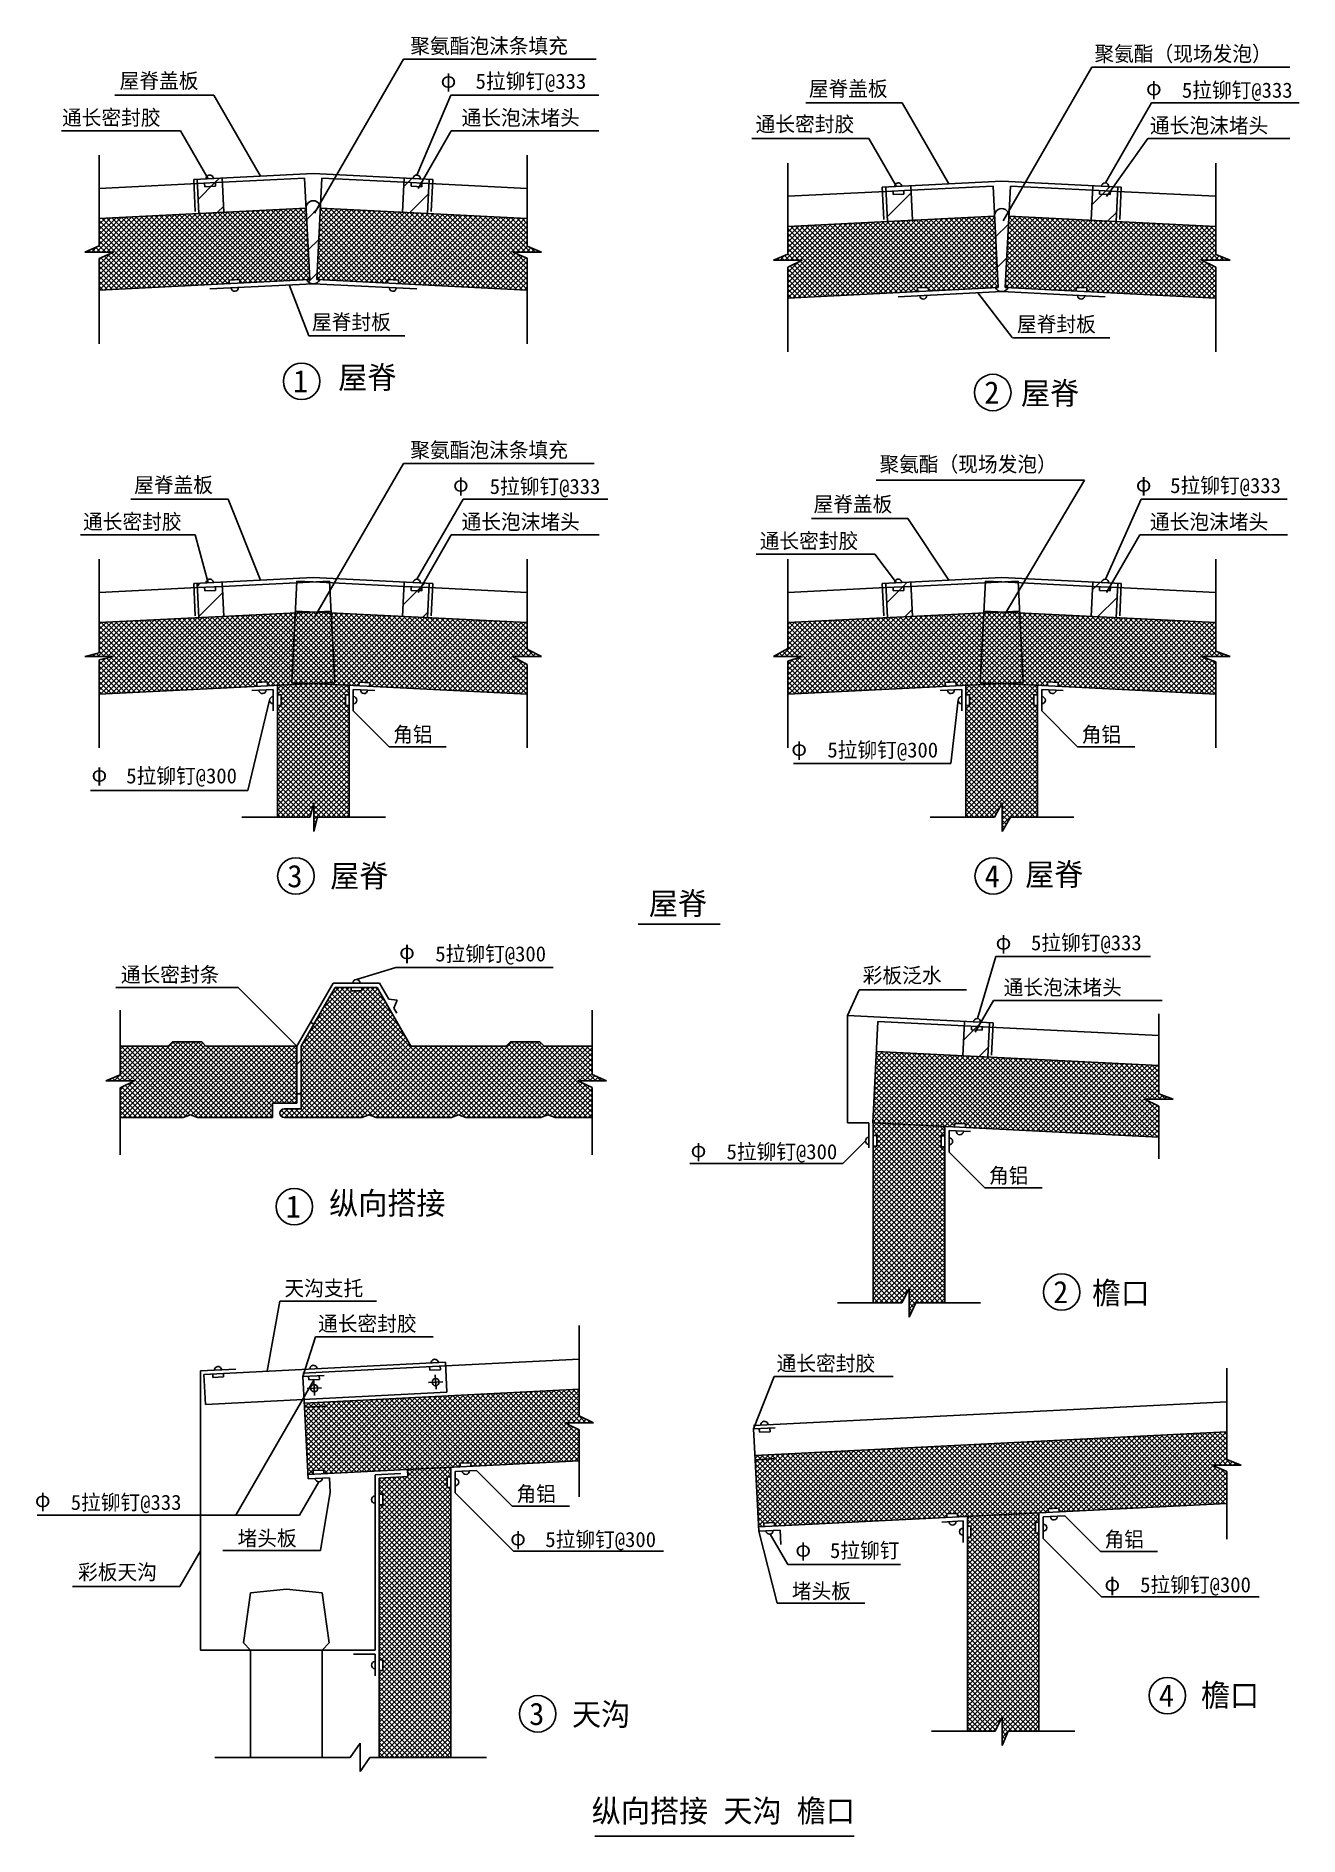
# Model space of a CAD drawing. Header units: metres. Extents: x 634 to 18296, y -213 to 24943.
import ezdxf

# ---------------------------------------------------------------- set-up
doc = ezdxf.new("R2010")
doc.units = ezdxf.units.M
for name, color, linetype in [('1', 2, 'Continuous'), ('2', 3, 'Continuous'), ('4', 5, 'Continuous'), ('5', 6, 'Continuous')]:
    doc.layers.add(name, color=color, linetype=linetype)
pattern_1 = [(45, (0, 0), (-224.5064, 224.5064), [])]

msp = doc.modelspace()

# ---------------------------------------------------------------- texts
at = {"layer": '4'}
for s, height, p in [('聚氨酯泡沫条填充', 212, (5867.79, 24699.39)), ('聚氨酯（现场发泡）', 212, (15434.56, 24589.45)), ('屋脊盖板', 212, (1804.26, 24211.38)), ('φ', 212, (6293.13, 24221.38)), ('   5拉铆钉@333', 212, (6348.99, 24205.54)), ('屋脊盖板', 212, (11440.82, 24101.43)), ('φ', 212, (16156.45, 24115)), ('   5拉铆钉@333', 212, (16225.45, 24080.77)), ('通长密封胶', 212, (998.27, 23697.53)), ('通长泡沫堵头', 212, (6585.14, 23696.28)), ('通长密封胶', 212, (10697.78, 23605.34)), ('通长泡沫堵头', 212, (16212.07, 23586.34)), ('屋脊封板', 212, (4494.03, 20839.73)), ('屋脊封板', 212, (14352.38, 20809.64)), ('1', 313, (4228.64, 19961.71)), ('屋脊', 313, (4861.36, 20014.37)), ('屋脊', 313, (14408.03, 19793.02)), ('2', 313, (13893.81, 19804.37)), ('聚氨酯泡沫条填充', 212, (5867.79, 19051.34)), ('聚氨酯（现场发泡）', 212, (12428.53, 18853.22)), ('屋脊盖板', 212, (2007.12, 18563.32)), ('φ', 212, (6465.81, 18575.83)), ('   5拉铆钉@333', 212, (6546.24, 18542.66)), ('φ', 212, (16014.05, 18577.39)), ('   5拉铆钉@333', 212, (16062.41, 18555.59)), ('屋脊盖板', 212, (11507.37, 18294.4)), ('通长密封胶', 212, (1292.07, 18049.48)), ('通长泡沫堵头', 212, (6585.14, 18048.23)), ('通长泡沫堵头', 212, (16212.07, 18048.23)), ('通长密封胶', 212, (10754.4, 17780.55)), ('角铝', 212, (5629.96, 15076.29)), ('   5拉铆钉@300', 212, (11268.57, 14859.72)), ('角铝', 212, (15256.9, 15076.29)), ('φ', 212, (11197.12, 14884.61)), ('φ', 212, (1411.33, 14523.48)), ('   5拉铆钉@300', 212, (1463.88, 14497.69)), ('3', 313, (4148.48, 13046.4)), ('屋脊', 313, (4748.6, 13046.84)), ('4', 313, (13899.93, 13046.4)), ('屋脊', 313, (14466.6, 13069.06)), ('屋脊', 313, (9204.26, 12662.52)), ('φ', 212, (14053.86, 12176.66)), ('   5拉铆钉@333', 212, (14115.62, 12165.47)), ('φ', 212, (5712.95, 12043.02)), ('   5拉铆钉@300', 212, (5786.03, 12010.29)), ('通长密封条', 212, (1820.96, 11719.25)), ('彩板泛水', 212, (12194.83, 11709.94)), ('通长泡沫堵头', 212, (14165.33, 11542)), ('φ', 212, (9789.1, 9273.64)), ('   5拉铆钉@300', 212, (9858, 9244.94)), ('角铝', 212, (13960.45, 8911.28)), ('纵向搭接', 313, (4734.16, 8474.1)), ('1', 313, (4126.84, 8426.7)), ('天沟支托', 212, (4108.76, 7336.45)), ('檐口', 310, (15401.66, 7220.33)), ('2', 310, (14858.06, 7233.87)), ('通长密封胶', 212, (4578.93, 6840.99)), ('通长密封胶', 212, (10991.14, 6286.17)), ('φ', 212, (619.47, 4383.85)), ('   5拉铆钉@333', 212, (688.04, 4344.27)), ('角铝', 212, (7353.35, 4463.17)), ('堵头板', 212, (3452.96, 3842.2)), ('φ', 212, (7266.07, 3849.02)), ('   5拉铆钉@300', 212, (7324.31, 3825.28)), ('角铝', 212, (15577.2, 3827.02)), ('φ', 212, (11253.29, 3691.03)), ('   5拉铆钉', 212, (11305.28, 3672.22)), ('彩板天沟', 212, (1222.64, 3369.8)), ('堵头板', 212, (11203.82, 3105.04)), ('φ', 212, (15575.8, 3209.22)), ('   5拉铆钉@300', 212, (15642.24, 3192.84)), ('4', 313, (16335.44, 1592.81)), ('檐口', 313, (16924.24, 1597.09)), ('3', 313, (7529.96, 1337.63)), ('天沟', 313, (8129.75, 1331.49)), ('纵向搭接 天沟 檐口', 313, (8405.44, -18.99))]:
    msp.add_text(s, height=height, dxfattribs=at).set_placement(p)

# ---------------------------------------------------------------- hatches: boundary and pattern name
at = {"layer": '5'}
h = msp.add_hatch(dxfattribs=at)
h.set_pattern_fill('_U', scale=100)
h.set_pattern_definition(pattern_1)
h.paths.add_polyline_path([(3242.61, 22899.13), (2893.05, 22881.65), (2914.02, 22462.17), (3263.58, 22479.65)])
h.paths.add_polyline_path([(3228.86, 22898.44), (3241.99, 22911.56), (3239.61, 22959.1), (2890.05, 22941.62), (2893.05, 22881.65)])
h = msp.add_hatch(dxfattribs=at)
h.set_pattern_fill('U', scale=100)
h.set_pattern_definition(pattern_1)
h.paths.add_polyline_path([(6020.19, 22887.19), (6053.93, 22945.63), (5784.44, 22959.1), (5781.44, 22899.13)])
h.paths.add_polyline_path([(6020.19, 22887.19), (6131, 22881.65), (6134, 22941.62), (6053.93, 22945.63)])
h.paths.add_polyline_path([(6131, 22881.65), (5781.44, 22899.13), (5760.46, 22479.65), (6110.03, 22462.17)])
h = msp.add_hatch(dxfattribs=at)
h.set_pattern_fill('U', scale=100)
h.set_pattern_definition(pattern_1)
h.paths.add_polyline_path([(4611.9, 22537.08, 1.05), (4412.15, 22537.08), (4462.09, 21538.33), (4422.46, 21536.35, 0.62), (4601.59, 21536.35), (4561.96, 21538.33)])
h = msp.add_hatch(dxfattribs=at)
h.set_pattern_fill('_U', scale=100)
h.set_pattern_definition(pattern_1)
h.paths.add_polyline_path([(12869.54, 22789.18), (12519.98, 22771.71), (12540.95, 22352.23), (12890.52, 22369.71)])
h.paths.add_polyline_path([(12855.8, 22788.5), (12868.92, 22801.62), (12866.55, 22849.16), (12516.98, 22831.68), (12519.98, 22771.71)])
h = msp.add_hatch(dxfattribs=at)
h.set_pattern_fill('U', scale=100)
h.set_pattern_definition(pattern_1)
h.paths.add_polyline_path([(15647.13, 22777.25), (15680.87, 22835.68), (15411.37, 22849.16), (15408.37, 22789.18)])
h.paths.add_polyline_path([(15647.13, 22777.25), (15757.94, 22771.71), (15760.93, 22831.68), (15680.87, 22835.68)])
h.paths.add_polyline_path([(15757.94, 22771.71), (15408.37, 22789.18), (15387.4, 22369.71), (15736.96, 22352.23)])
h = msp.add_hatch(dxfattribs=at)
h.set_pattern_fill('U', scale=100)
h.set_pattern_definition(pattern_1)
h.paths.add_polyline_path([(14238.83, 22427.14, 1.05), (14039.08, 22427.14), (14089.02, 21428.38), (14049.39, 21426.4, 0.62), (14228.52, 21426.4), (14188.9, 21428.38)])
h = msp.add_hatch(dxfattribs=at)
h.set_pattern_fill('_U', scale=100)
h.set_pattern_definition(pattern_1)
h.paths.add_polyline_path([(3242.61, 17251.07), (2893.05, 17233.6), (2914.02, 16814.12), (3263.58, 16831.6)])
h.paths.add_polyline_path([(3228.86, 17250.39), (3241.99, 17263.51), (3239.61, 17311.05), (2890.05, 17293.57), (2893.05, 17233.6)])
h = msp.add_hatch(dxfattribs=at)
h.set_pattern_fill('U', scale=100)
h.set_pattern_definition(pattern_1)
h.paths.add_polyline_path([(6020.19, 17239.14), (6053.93, 17297.57), (5784.44, 17311.05), (5781.44, 17251.07)])
h.paths.add_polyline_path([(6020.19, 17239.14), (6131, 17233.6), (6134, 17293.57), (6053.93, 17297.57)])
h.paths.add_polyline_path([(6131, 17233.6), (5781.44, 17251.07), (5760.46, 16831.6), (6110.03, 16814.12)])
h = msp.add_hatch(dxfattribs=at)
h.set_pattern_fill('_U', scale=100)
h.set_pattern_definition(pattern_1)
h.paths.add_polyline_path([(12869.54, 17251.07), (12519.98, 17233.6), (12540.95, 16814.12), (12890.52, 16831.6)])
h.paths.add_polyline_path([(12855.8, 17250.39), (12868.92, 17263.51), (12866.55, 17311.05), (12516.98, 17293.57), (12519.98, 17233.6)])
h = msp.add_hatch(dxfattribs=at)
h.set_pattern_fill('U', scale=100)
h.set_pattern_definition(pattern_1)
h.paths.add_polyline_path([(15647.13, 17239.14), (15680.87, 17297.57), (15411.37, 17311.05), (15408.37, 17251.07)])
h.paths.add_polyline_path([(15647.13, 17239.14), (15757.94, 17233.6), (15760.93, 17293.57), (15680.87, 17297.57)])
h.paths.add_polyline_path([(15757.94, 17233.6), (15408.37, 17251.07), (15387.4, 16831.6), (15736.96, 16814.12)])
h = msp.add_hatch(dxfattribs=at)
h.set_pattern_fill('_U', scale=100)
h.set_pattern_definition(pattern_1)
h.paths.add_polyline_path([(4343.19, 10827.47), (4520.73, 11134.97), (4475.49, 11161.09), (4282.86, 10827.47), (4282.86, 10287.47), (4282.86, 10157.47), (4343.19, 10157.47), (4343.19, 10287.47)])
h = msp.add_hatch(dxfattribs=at)
h.set_pattern_fill('U', scale=100)
h.set_pattern_definition(pattern_1)
h.paths.add_polyline_path([(13596.71, 10691.3), (13946.27, 10673.82), (13967.24, 11093.3), (13617.68, 11110.78)])
h.paths.add_polyline_path([(13813.01, 11101.01), (13846.75, 11159.45), (13620.68, 11170.75), (13617.68, 11110.78)])
h.paths.add_polyline_path([(13967.24, 11093.3), (13970.24, 11153.27), (13846.75, 11159.45), (13813.01, 11101.01)])

# ---------------------------------------------------------------- linework, layer by layer
for p, q in [((2893.05, 22881.65), (3242.61, 22899.13)), ((5781.44, 22899.13), (6131, 22881.65)), ((12519.98, 22771.71), (12869.54, 22789.18)), ((15408.37, 22789.18), (15757.94, 22771.71)), ((2893.05, 17233.6), (3242.61, 17251.07)), ((4282.93, 17326), (4211.77, 15902.76)), ((4282.93, 17326), (4512.02, 17314.54)), ((5781.44, 17251.07), (6131, 17233.6)), ((12519.98, 17233.6), (12869.54, 17251.07)), ((13909.87, 17326), (13838.71, 15902.76)), ((13909.87, 17326), (14138.96, 17314.54)), ((15408.37, 17251.07), (15757.94, 17233.6)), ((4211.77, 15902.76), (4512.02, 15892.77)), ((13838.71, 15902.76), (14138.96, 15892.77)), ((9053.28, 12529.98), (10200.52, 12529.98)), ((13617.68, 11110.78), (13967.24, 11093.3)), ((6362.01, 6357.38), (4367, 6257.63)), ((4367, 6207.56), (4666.63, 6222.54)), ((4388.47, 5778.1), (4367, 6207.56)), ((10669.28, 5475.33), (10968.9, 5490.31)), ((10690.75, 5045.87), (10669.28, 5475.33)), ((8447.4, -213.05), (12077.2, -213.05))]:
    msp.add_line(p, q)
at = {"layer": '1'}
for p, q in [((2840.11, 22939.13), (4512.02, 23022.72)), ((2840.11, 22939.13), (2862.58, 22489.64)), ((6183.94, 22939.13), (4512.02, 23022.72)), ((6183.94, 22939.13), (6161.46, 22489.64)), ((12467.04, 22829.18), (14138.96, 22912.78)), ((15810.87, 22829.18), (14138.96, 22912.78)), ((12467.04, 22829.18), (12489.52, 22379.69)), ((15810.87, 22829.18), (15788.4, 22379.69)), ((1519.54, 22392.45), (4412.15, 22537.08)), ((7504.51, 22392.45), (4611.9, 22537.08)), ((11146.47, 22282.51), (14039.08, 22427.14)), ((17131.44, 22282.51), (14238.83, 22427.14)), ((1519.54, 21391.2), (4462.09, 21538.33)), ((3064.77, 21408.46), (4512.02, 21480.82)), ((5959.28, 21408.46), (4512.02, 21480.82)), ((7504.51, 21391.2), (4561.96, 21538.33)), ((11146.47, 21281.26), (14089.02, 21428.38)), ((17131.44, 21281.26), (14188.9, 21428.38)), ((12691.7, 21298.52), (14138.96, 21370.88)), ((15586.21, 21298.52), (14138.96, 21370.88)), ((2840.11, 17291.07), (4512.02, 17374.67)), ((6183.94, 17291.07), (4512.02, 17374.67)), ((12467.04, 17291.07), (14138.96, 17374.67)), ((15810.87, 17291.07), (14138.96, 17374.67)), ((2840.11, 17291.07), (2862.58, 16841.59)), ((6183.94, 17291.07), (6161.46, 16841.59)), ((12467.04, 17291.07), (12489.52, 16841.59)), ((15810.87, 17291.07), (15788.4, 16841.59)), ((1519.54, 16744.4), (4762.09, 16906.52)), ((7504.51, 16744.4), (4261.96, 16906.52)), ((11146.47, 16744.4), (14389.02, 16906.52)), ((17131.44, 16744.4), (13888.9, 16906.52)), ((1519.54, 15743.15), (4812.02, 15907.77)), ((4012.02, 15867.77), (4012.02, 14025.14)), ((7504.51, 15743.15), (4512.02, 15892.77)), ((5012.02, 15867.77), (5012.02, 14025.14)), ((11146.47, 15743.15), (14438.96, 15907.77)), ((13638.96, 15867.77), (13638.96, 14025.14)), ((17131.44, 15743.15), (14138.96, 15892.77)), ((14638.96, 15867.77), (14638.96, 14025.14)), ((3652.02, 15795.7), (3952.02, 15810.7)), ((3952.02, 15810.7), (3952.02, 15510.32)), ((5372.02, 15795.7), (5072.02, 15810.7)), ((5072.02, 15810.7), (5072.02, 15510.32)), ((13278.96, 15795.7), (13578.96, 15810.7)), ((13578.96, 15810.7), (13578.96, 15510.32)), ((14998.96, 15795.7), (14698.96, 15810.7)), ((14698.96, 15810.7), (14698.96, 15510.32)), ((4282.86, 10827.47), (4790.96, 11707.47)), ((4816.64, 11647.47), (4698.28, 11442.47)), ((4790.96, 11707.47), (5438.48, 11707.47)), ((4816.64, 11647.47), (5403.84, 11647.47)), ((5403.84, 11647.47), (5877.29, 10827.47)), ((5438.48, 11707.47), (5569.73, 11480.15)), ((5569.73, 11480.15), (5685.56, 11466.2)), ((5685.56, 11466.2), (5639.73, 11358.91)), ((5639.73, 11358.91), (5680.98, 11287.47)), ((11982.51, 11252.66), (11982.51, 9755.76)), ((14020.18, 11150.78), (11982.51, 11252.66)), ((14020.18, 11150.78), (13997.71, 10701.29)), ((1810.24, 10827.47), (2481.84, 10827.47)), ((2541.84, 10887.47), (2481.84, 10827.47)), ((2541.84, 10887.47), (2951.84, 10887.47)), ((3011.84, 10827.47), (2951.84, 10887.47)), ((3011.84, 10827.47), (4282.86, 10827.47)), ((5877.29, 10827.47), (7208.64, 10827.47)), ((7268.64, 10887.47), (7208.64, 10827.47)), ((7268.64, 10887.47), (7678.64, 10887.47)), ((7678.64, 10887.47), (7738.64, 10827.47)), ((7738.64, 10827.47), (8410.24, 10827.47)), ((16335, 10554.39), (12387.29, 10751.77)), ((4282.86, 10287.47), (4282.86, 10027.47)), ((4343.19, 10287.47), (4343.19, 9947.47)), ((2327.29, 9827.47), (1810.24, 9827.47)), ((1810.24, 9827.47), (2693.19, 9827.47)), ((2693.19, 9827.47), (2793.19, 9867.47)), ((2793.19, 9867.47), (2893.19, 9827.47)), ((2893.19, 9827.47), (3943.19, 9827.47)), ((3943.19, 10027.47), (4282.86, 10027.47)), ((3943.19, 10027.47), (3943.19, 9827.47)), ((4103.19, 9947.47), (4343.19, 9947.47)), ((4103.19, 9827.47), (5193.19, 9827.47)), ((5193.19, 9827.47), (5293.19, 9867.47)), ((5293.19, 9867.47), (5393.19, 9827.47)), ((5393.19, 9827.47), (6443.19, 9827.47)), ((6443.19, 9827.47), (6543.19, 9867.47)), ((6543.19, 9867.47), (6643.19, 9827.47)), ((6643.19, 9827.47), (7693.19, 9827.47)), ((7693.19, 9827.47), (7793.19, 9867.47)), ((7793.19, 9867.47), (7893.19, 9827.47)), ((7893.19, 9827.47), (8410.24, 9827.47)), ((12282.51, 9755.76), (11982.51, 9755.76)), ((12282.51, 9755.76), (12282.51, 9402.76)), ((12342.51, 9752.76), (12342.51, 7238.81)), ((16335, 9553.14), (12342.51, 9752.76)), ((13342.51, 9702.76), (13342.51, 7238.81)), ((13402.51, 9645.69), (13402.51, 9345.31)), ((13702.51, 9630.69), (13402.51, 9645.69)), ((2935.42, 6286.17), (3429.8, 6310.89)), ((2935.42, 6286.17), (2935.42, 2386.15)), ((4385.48, 5838.02), (8231.35, 6030.32)), ((4388.47, 5778.1), (4688.1, 5793.08)), ((4388.47, 5778.1), (4438.41, 4779.35)), ((10687.75, 5105.79), (17284.96, 5435.65)), ((10690.75, 5045.87), (10990.37, 5060.85)), ((10690.75, 5045.87), (10740.69, 4047.12)), ((4435.42, 4839.27), (8231.35, 5029.07)), ((4438.41, 4779.35), (4738.04, 4794.33)), ((4738.04, 4794.33), (4748.02, 4594.58)), ((5375.42, 4836.21), (5735.42, 4854.21)), ((5375.42, 4836.21), (5375.42, 2386.15)), ((5435.42, 4789.15), (5835.54, 4809.15)), ((5435.42, 4789.15), (5435.42, 886.15)), ((6435.42, 4939.27), (6435.42, 886.15)), ((6495.42, 4882.2), (6795.42, 4897.2)), ((6495.42, 4882.2), (6495.42, 4581.82)), ((10737.69, 4107.04), (17284.96, 4434.4)), ((14659.26, 4303.12), (14659.26, 1251.45)), ((10740.69, 4047.12), (11040.31, 4062.1)), ((11040.31, 4062.1), (11050.3, 3862.35)), ((13299.26, 4175.04), (13599.26, 4190.04)), ((13599.26, 4190.04), (13599.26, 3889.67)), ((13659.26, 4253.12), (13659.26, 1251.45)), ((14719.26, 4246.04), (15019.26, 4261.04)), ((14719.26, 4246.04), (14719.26, 3945.67)), ((5375.42, 2386.15), (2935.42, 2386.15)), ((5375.42, 2326.15), (5075.42, 2326.15)), ((5375.42, 2326.15), (5375.42, 2026.15))]:
    msp.add_line(p, q, dxfattribs=at)
msp.add_arc((4103.19, 9887.47), 60, 90, 270, dxfattribs=at)
at = {"layer": '2'}
for p, q in [((4530.05, 22468.15), (5771.68, 24618.65)), ((5771.68, 24618.65), (8469.39, 24618.65)), ((14156.98, 22358.2), (15398.61, 24508.71)), ((15398.61, 24508.71), (18167.15, 24508.71)), ((3119.34, 24118.65), (1737.34, 24118.65)), ((3773.42, 22985.79), (3119.34, 24118.65)), ((5961.71, 23000.3), (6436.45, 24118.65)), ((8506.2, 24118.65), (6436.45, 24118.65)), ((12746.28, 24008.71), (11398.9, 24008.71)), ((13400.36, 22875.85), (12746.28, 24008.71)), ((15588.65, 22890.36), (16234.35, 24008.71)), ((18296.18, 24008.71), (16234.35, 24008.71)), ((2655.46, 23618.65), (989.16, 23618.65)), ((3041.97, 22949.22), (2655.46, 23618.65)), ((5976.68, 22811.82), (6442.52, 23618.65)), ((6442.52, 23618.65), (8506.2, 23618.65)), ((12282.4, 23508.71), (10645.09, 23508.71)), ((12668.9, 22839.28), (12282.4, 23508.71)), ((15603.61, 22701.88), (16183.83, 23508.71)), ((16183.83, 23508.71), (18166.52, 23508.71)), ((1519.54, 23278.42), (1519.54, 22011.4)), ((7504.51, 23278.42), (7504.51, 22006.3)), ((11146.47, 23168.48), (11146.47, 21893.51)), ((17131.44, 23168.48), (17131.44, 21888.78)), ((2890.05, 22941.62), (2914.02, 22462.17)), ((3142.73, 22894.13), (3145.23, 22844.2)), ((3239.61, 22959.1), (3263.58, 22479.65)), ((3242.61, 22899.13), (4391.17, 22956.55)), ((4391.17, 22956.55), (4462.09, 21538.33)), ((4632.87, 22956.55), (4561.96, 21538.33)), ((5781.44, 22899.13), (4632.87, 22956.55)), ((5784.44, 22959.1), (5760.46, 22479.65)), ((5881.31, 22894.13), (5878.82, 22844.2)), ((6134, 22941.62), (6110.03, 22462.17)), ((1519.54, 22812.97), (2893.05, 22881.65)), ((2992.92, 22886.64), (2995.42, 22836.7)), ((2995.42, 22836.7), (3145.23, 22844.2)), ((6028.63, 22836.7), (5878.82, 22844.2)), ((6031.13, 22886.64), (6028.63, 22836.7)), ((7504.51, 22812.97), (6131, 22881.65)), ((11146.47, 22703.03), (12519.98, 22771.71)), ((12516.98, 22831.68), (12540.95, 22352.23)), ((12619.86, 22776.7), (12622.35, 22726.76)), ((12622.35, 22726.76), (12772.17, 22734.25)), ((12769.67, 22784.19), (12772.17, 22734.25)), ((12866.55, 22849.16), (12890.52, 22369.71)), ((12869.54, 22789.18), (14018.11, 22846.61)), ((14018.11, 22846.61), (14089.02, 21428.38)), ((14259.81, 22846.61), (14188.9, 21428.38)), ((15408.37, 22789.18), (14259.81, 22846.61)), ((15411.37, 22849.16), (15387.4, 22369.71)), ((15508.25, 22784.19), (15505.75, 22734.25)), ((15655.56, 22726.76), (15505.75, 22734.25)), ((15658.06, 22776.7), (15655.56, 22726.76)), ((15760.93, 22831.68), (15736.96, 22352.23)), ((17131.44, 22703.03), (15757.94, 22771.71)), ((1319.54, 21921.18), (1519.54, 22011.4)), ((1319.54, 21921.18), (1719.54, 21921.18)), ((1519.54, 21835.27), (1719.54, 21921.18)), ((7504.51, 21836.97), (7304.51, 21921.18)), ((7704.51, 21921.18), (7304.51, 21921.18)), ((7704.51, 21921.18), (7504.51, 22006.3)), ((10946.47, 21811.24), (11146.47, 21893.51)), ((17331.44, 21811.24), (17131.44, 21888.78)), ((1519.54, 21835.27), (1519.54, 20641.31)), ((1519.54, 21835.27), (1519.54, 20641.31)), ((7504.51, 21836.97), (7504.51, 20641.31)), ((7504.51, 21836.97), (7504.51, 20641.31)), ((10946.47, 21811.24), (11346.47, 21811.24)), ((11146.47, 21713), (11346.47, 21811.24)), ((11146.47, 21713), (11146.47, 20531.37)), ((11146.47, 21713), (11146.47, 20531.37)), ((17331.44, 21811.24), (16931.44, 21811.24)), ((17131.44, 21710.45), (16931.44, 21811.24)), ((17131.44, 21710.45), (17131.44, 20531.37)), ((17131.44, 21710.45), (17131.44, 20531.37)), ((3334.37, 21532.13), (3484.18, 21539.62)), ((3336.86, 21482.19), (3334.37, 21532.13)), ((3486.68, 21489.68), (3484.18, 21539.62)), ((4451.41, 20753.86), (4176.38, 21464.04)), ((5551.85, 21489.68), (5554.35, 21539.62)), ((5704.16, 21532.13), (5554.35, 21539.62)), ((5701.67, 21482.19), (5704.16, 21532.13)), ((12961.3, 21422.18), (13111.12, 21429.68)), ((12963.8, 21372.25), (12961.3, 21422.18)), ((13113.61, 21379.74), (13111.12, 21429.68)), ((15178.79, 21379.74), (15181.29, 21429.68)), ((15331.1, 21422.18), (15181.29, 21429.68)), ((15328.6, 21372.25), (15331.1, 21422.18)), ((14283.63, 20728.58), (13803.32, 21354.1)), ((4451.41, 20753.11), (5790.31, 20753.11)), ((14289.19, 20723.02), (15649.68, 20723.02)), ((4530.05, 16820.09), (5771.68, 18970.6)), ((5771.68, 18970.6), (8439.47, 18970.6)), ((12382.98, 18736.28), (15297.45, 18736.28)), ((14156.98, 16820.09), (15297.45, 18736.28)), ((3322.26, 18470.6), (1961.63, 18470.6)), ((3773.42, 17337.74), (3322.26, 18470.6)), ((5961.71, 17352.25), (6607.41, 18470.6)), ((8630.83, 18470.6), (6607.41, 18470.6)), ((15588.65, 17352.25), (16087.01, 18470.6)), ((18130.8, 18470.6), (16087.01, 18470.6)), ((12827.02, 18201.67), (11479.09, 18201.67)), ((13400.36, 17337.74), (12827.02, 18201.67)), ((2858.38, 17970.6), (1258.99, 17970.6)), ((3041.97, 17301.17), (2858.38, 17970.6)), ((5976.68, 17163.77), (6442.52, 17970.6)), ((6442.52, 17970.6), (8508.87, 17970.6)), ((15603.61, 17163.77), (16069.45, 17970.6)), ((16069.45, 17970.6), (18133.62, 17970.6)), ((1519.54, 17630.37), (1519.54, 16323.13)), ((7504.51, 17630.37), (7504.51, 16375.63)), ((12363.13, 17701.67), (10705.39, 17701.67)), ((11146.47, 17630.37), (11146.47, 16381.14)), ((12668.9, 17301.17), (12363.13, 17701.67)), ((17131.44, 17630.37), (17131.44, 16344.47)), ((1519.54, 17164.92), (2893.05, 17233.6)), ((2890.05, 17293.57), (2914.02, 16814.12)), ((2992.92, 17238.59), (2995.42, 17188.65)), ((2995.42, 17188.65), (3145.23, 17196.14)), ((3142.73, 17246.08), (3145.23, 17196.14)), ((3239.61, 17311.05), (3263.58, 16831.6)), ((3242.61, 17251.07), (4741.11, 17326)), ((5781.44, 17251.07), (4512.02, 17314.54)), ((4741.11, 17326), (4812.27, 15902.76)), ((5784.44, 17311.05), (5760.46, 16831.6)), ((5881.31, 17246.08), (5878.82, 17196.14)), ((6028.63, 17188.65), (5878.82, 17196.14)), ((6031.13, 17238.59), (6028.63, 17188.65)), ((6134, 17293.57), (6110.03, 16814.12)), ((7504.51, 17164.92), (6131, 17233.6)), ((11146.47, 17164.92), (12519.98, 17233.6)), ((12516.98, 17293.57), (12540.95, 16814.12)), ((12619.86, 17238.59), (12622.35, 17188.65)), ((12622.35, 17188.65), (12772.17, 17196.14)), ((12769.67, 17246.08), (12772.17, 17196.14)), ((12866.55, 17311.05), (12890.52, 16831.6)), ((12869.54, 17251.07), (14368.05, 17326)), ((15408.37, 17251.07), (14138.96, 17314.54)), ((14368.05, 17326), (14439.21, 15902.76)), ((15411.37, 17311.05), (15387.4, 16831.6)), ((15508.25, 17246.08), (15505.75, 17196.14)), ((15655.56, 17188.65), (15505.75, 17196.14)), ((15658.06, 17238.59), (15655.56, 17188.65)), ((15760.93, 17293.57), (15736.96, 16814.12)), ((17131.44, 17164.92), (15757.94, 17233.6)), ((7704.51, 16273.13), (7504.51, 16375.63)), ((10946.47, 16273.13), (11146.47, 16381.14)), ((1319.54, 16273.13), (1519.54, 16323.13)), ((1319.54, 16273.13), (1719.54, 16273.13)), ((1519.54, 16223.13), (1719.54, 16273.13)), ((1519.54, 16223.13), (1519.54, 14993.26)), ((1519.54, 16223.13), (1519.54, 14993.26)), ((7704.51, 16273.13), (7304.51, 16273.13)), ((7504.51, 16158.88), (7304.51, 16273.13)), ((7504.51, 16158.88), (7504.51, 14993.26)), ((7504.51, 16158.88), (7504.51, 14993.26)), ((10946.47, 16273.13), (11346.47, 16273.13)), ((11146.47, 16208.27), (11346.47, 16273.13)), ((11146.47, 16208.27), (11146.47, 14993.26)), ((11146.47, 16208.27), (11146.47, 14993.26)), ((17331.44, 16273.13), (16931.44, 16273.13)), ((17131.44, 16199.23), (16931.44, 16273.13)), ((17331.44, 16273.13), (17131.44, 16344.47)), ((17131.44, 16199.23), (17131.44, 14993.26)), ((17131.44, 16199.23), (17131.44, 14993.26)), ((3871.43, 15916.85), (3721.62, 15909.36)), ((3724.12, 15859.43), (3721.62, 15909.36)), ((3873.93, 15866.92), (3871.43, 15916.85)), ((5150.02, 15860.87), (5152.52, 15910.81)), ((5152.52, 15910.81), (5302.33, 15903.32)), ((5299.84, 15853.38), (5302.33, 15903.32)), ((13498.37, 15916.85), (13348.56, 15909.36)), ((13351.05, 15859.43), (13348.56, 15909.36)), ((13500.87, 15866.92), (13498.37, 15916.85)), ((14777.05, 15866.92), (14779.55, 15916.85)), ((14779.55, 15916.85), (14929.36, 15909.36)), ((14926.86, 15859.43), (14929.36, 15909.36)), ((3594.86, 14400.57), (3902.02, 15660.51)), ((4011.89, 15735.51), (4061.89, 15735.51)), ((4061.89, 15735.51), (4061.89, 15585.51)), ((5012.16, 15735.51), (4962.16, 15735.51)), ((4962.16, 15735.51), (4962.16, 15585.51)), ((13427.26, 14774.44), (13528.96, 15660.51)), ((13638.82, 15735.51), (13688.82, 15735.51)), ((13688.82, 15735.51), (13688.82, 15585.51)), ((14639.09, 15735.51), (14589.09, 15735.51)), ((14589.09, 15735.51), (14589.09, 15585.51)), ((4011.89, 15585.51), (4061.89, 15585.51)), ((5012.16, 15585.51), (4962.16, 15585.51)), ((5072.02, 15510.32), (5572.02, 15010.32)), ((13638.82, 15585.51), (13688.82, 15585.51)), ((14639.09, 15585.51), (14589.09, 15585.51)), ((14698.96, 15510.32), (15198.96, 15010.32)), ((5572.02, 15010.32), (6372.02, 15010.32)), ((15198.96, 15010.32), (15998.96, 15010.32)), ((11228.5, 14774.44), (13427.26, 14774.44)), ((1397.54, 14400.57), (3594.86, 14400.57)), ((4520.21, 14225.14), (4470.21, 14025.14)), ((4520.21, 14225.14), (4520.21, 13825.14)), ((14147.15, 14225.14), (14036.99, 14025.14)), ((3512.02, 14025.14), (4470.21, 14025.14)), ((4570.21, 14025.14), (4520.21, 13825.14)), ((4570.21, 14025.14), (5512.02, 14025.14)), ((4570.21, 14025.14), (5520.19, 14025.14)), ((13138.96, 14025.14), (14036.99, 14025.14)), ((14263.95, 14025.14), (15147.12, 14025.14)), ((14263.95, 14025.14), (15138.96, 14025.14)), ((13797.96, 11211.95), (14054.25, 12080.3)), ((16218.51, 12080.3), (14054.25, 12080.3)), ((5114.72, 11757.47), (5664.72, 11922.71)), ((7868.54, 11922.71), (5664.72, 11922.71)), ((1751.12, 11647.47), (3462.86, 11647.47)), ((4282.86, 10827.47), (3462.86, 11647.47)), ((5039.72, 11647.6), (5039.72, 11597.6)), ((5189.72, 11597.6), (5039.72, 11597.6)), ((5189.72, 11647.6), (5189.72, 11597.6)), ((12145.07, 11612.27), (11982.51, 11252.66)), ((12145.07, 11612.27), (13645.07, 11612.27)), ((1810.24, 11327.47), (1810.24, 10426.17)), ((4698.28, 11442.47), (4343.19, 10827.47)), ((8410.24, 11327.47), (8410.24, 10428.81)), ((13768.24, 11023.47), (14022.8, 11464.37)), ((14022.8, 11464.37), (16380.81, 11464.37)), ((4520.73, 11134.97), (4475.49, 11161.09)), ((12408.27, 11171.25), (12337.36, 9753.02)), ((13617.68, 11110.78), (12408.27, 11171.25)), ((13620.68, 11170.75), (13596.71, 10691.3)), ((13717.56, 11105.78), (13715.06, 11055.85)), ((13867.37, 11098.29), (13864.87, 11048.35)), ((13970.24, 11153.27), (13946.27, 10673.82)), ((16335, 10974.91), (13967.24, 11093.3)), ((16335, 11275.29), (16335, 10161.17)), ((4282.86, 10287.47), (4282.86, 10827.47)), ((4343.19, 10287.47), (4343.19, 10827.47)), ((13864.87, 11048.35), (13715.06, 11055.85)), ((1610.24, 10339.66), (1810.24, 10426.17)), ((1610.24, 10339.66), (2010.24, 10339.66)), ((1810.24, 10245.05), (2010.24, 10339.66)), ((8410.24, 10247.66), (8210.24, 10339.66)), ((8610.24, 10339.66), (8210.24, 10339.66)), ((8610.24, 10339.66), (8410.24, 10428.81)), ((1810.24, 10245.05), (1810.24, 9327.47)), ((1810.24, 10243.38), (1810.24, 9305.68)), ((4282.86, 10157.47), (4343.19, 10157.47)), ((8410.24, 10247.66), (8410.24, 9305.68)), ((8410.24, 10247.66), (8410.24, 9327.47)), ((16535, 10083.12), (16135, 10083.12)), ((16335, 9989.15), (16135, 10083.12)), ((16535, 10083.12), (16335, 10161.17)), ((16335, 9989.15), (16335, 9252.76)), ((12342.51, 9577.76), (12392.51, 9577.76)), ((12392.51, 9577.76), (12392.51, 9427.76)), ((13342.65, 9570.5), (13292.65, 9570.5)), ((13292.65, 9570.5), (13292.65, 9420.5)), ((13480.51, 9695.86), (13483.01, 9745.8)), ((13483.01, 9745.8), (13632.82, 9738.31)), ((13630.33, 9688.37), (13632.82, 9738.31)), ((11917.53, 9187.78), (12232.51, 9502.76)), ((12342.51, 9427.76), (12392.51, 9427.76)), ((13342.65, 9420.5), (13292.65, 9420.5)), ((13402.51, 9345.31), (13902.51, 8845.31)), ((9775.92, 9187.78), (11917.53, 9187.78)), ((13902.51, 8845.31), (14702.51, 8845.31)), ((12842.54, 7438.81), (12740.47, 7238.81)), ((12842.54, 7438.81), (12842.54, 7038.81)), ((3867, 6282.69), (4044.41, 7262.11)), ((4044.41, 7262.11), (5397.42, 7262.11)), ((11842.51, 7238.81), (12740.47, 7238.81)), ((12935.99, 7238.81), (12842.54, 7038.81)), ((12935.99, 7238.81), (13842.51, 7238.81)), ((12935.99, 7238.81), (13842.51, 7238.81)), ((8231.35, 6919.67), (8231.35, 5657.2)), ((4367, 6207.56), (4544.41, 6762.11)), ((6190.34, 6762.11), (4544.41, 6762.11)), ((2982.86, 6238.48), (6359.51, 6407.31)), ((6137.3, 6345.98), (6139.79, 6296.04)), ((6139.79, 6296.04), (6289.61, 6303.54)), ((6287.11, 6353.47), (6289.61, 6303.54)), ((6359.51, 6407.31), (6380.49, 5987.84)), ((6362.01, 6357.38), (8231.35, 6450.84)), ((17284.96, 6325.01), (17284.96, 5048.27)), ((2982.86, 6238.48), (3003.83, 5819)), ((3106.66, 6244.51), (3109.16, 6194.58)), ((3109.16, 6194.58), (3258.97, 6202.07)), ((3256.47, 6252), (3258.97, 6202.07)), ((4522.73, 6165.35), (3429.69, 4272.21)), ((4425.43, 6040.27), (4625.18, 6050.26)), ((4445.33, 6211.55), (4447.83, 6161.61)), ((4447.83, 6161.61), (4597.64, 6169.1)), ((4520.31, 6145.14), (4530.3, 5945.39)), ((4595.14, 6219.04), (4597.64, 6169.1)), ((6123.31, 6125.17), (6323.06, 6135.15)), ((6218.19, 6230.03), (6228.18, 6030.28)), ((10669.28, 5475.33), (10956.62, 6207.29)), ((12622.85, 6207.29), (10956.62, 6207.29)), ((3003.83, 5819), (6380.49, 5987.84)), ((10666.78, 5525.27), (17284.96, 5856.18)), ((8431.35, 5562.43), (8031.35, 5562.43)), ((8231.35, 5465.01), (8031.35, 5562.43)), ((8431.35, 5562.43), (8231.35, 5657.2)), ((8231.35, 5465.01), (8231.35, 4528.44)), ((8231.35, 5465.01), (8231.35, 4528.44)), ((10747.61, 5479.31), (10750.1, 5429.38)), ((10750.1, 5429.38), (10899.92, 5436.87)), ((10897.42, 5486.81), (10899.92, 5436.87)), ((17484.96, 4967.77), (17284.96, 5048.27)), ((4658.22, 4900.61), (4508.41, 4893.12)), ((4510.9, 4843.18), (4508.41, 4893.12)), ((4660.72, 4850.67), (4658.22, 4900.61)), ((5835.54, 4809.15), (5830.55, 4909.03)), ((6435.55, 4807.01), (6385.55, 4807.01)), ((6385.55, 4807.01), (6385.55, 4657.01)), ((6714.96, 5003.31), (6565.14, 4995.82)), ((6567.64, 4945.88), (6565.14, 4995.82)), ((6717.45, 4953.37), (6714.96, 5003.31)), ((6795.42, 4897.2), (7295.42, 4397.2)), ((17284.96, 4882.5), (17084.96, 4967.77)), ((17484.96, 4967.77), (17084.96, 4967.77)), ((17284.96, 4882.5), (17284.96, 3933.78)), ((17284.96, 4882.5), (17284.96, 3933.78)), ((4589.29, 4737), (4320.93, 4272.21)), ((4748.02, 4594.58), (4613.79, 3777.13)), ((5435.42, 4563.18), (5485.42, 4563.18)), ((5485.42, 4413.18), (5485.42, 4563.18)), ((6435.55, 4657.01), (6385.55, 4657.01)), ((7310.4, 3766.84), (6495.42, 4581.82)), ((5435.42, 4413.18), (5485.42, 4413.18)), ((7295.42, 4397.2), (8095.42, 4397.2)), ((13519.26, 4296.18), (13369.45, 4288.69)), ((13371.95, 4238.75), (13369.45, 4288.69)), ((13521.76, 4246.24), (13519.26, 4296.18)), ((14938.8, 4367.16), (14788.99, 4359.67)), ((14791.49, 4309.73), (14788.99, 4359.67)), ((14941.3, 4317.22), (14938.8, 4367.16)), ((4320.93, 4272.21), (649.72, 4272.21)), ((10742.68, 4047.22), (10998.88, 3039.98)), ((10960.49, 4168.38), (10810.68, 4160.89)), ((10813.18, 4110.95), (10810.68, 4160.89)), ((10962.99, 4118.44), (10960.49, 4168.38)), ((13659.13, 4114.86), (13709.13, 4114.86)), ((13709.13, 4114.86), (13709.13, 3964.86)), ((14659.4, 4170.86), (14609.4, 4170.86)), ((14609.4, 4020.86), (14609.4, 4170.86)), ((15019.26, 4261.04), (15519.26, 3761.04)), ((4613.79, 3777.13), (3248.02, 3777.13)), ((10902.58, 4006.11), (11148.65, 3579.93)), ((13659.13, 3964.86), (13709.13, 3964.86)), ((14659.4, 4020.86), (14609.4, 4020.86)), ((15534.25, 3130.69), (14719.26, 3945.67)), ((2935.42, 3772.21), (2646.73, 3272.21)), ((7310.4, 3766.84), (9409.43, 3766.84)), ((11148.65, 3579.93), (12724.42, 3579.93)), ((15519.26, 3761.04), (16319.26, 3761.04)), ((2646.73, 3272.21), (1146.73, 3272.21)), ((3535.42, 2486.15), (3635.42, 3186.15)), ((3635.42, 3186.15), (4135.42, 3236.15)), ((4135.42, 3236.15), (4635.42, 3186.15)), ((4635.42, 3186.15), (4735.42, 2486.15)), ((12226.77, 3039.98), (10998.88, 3039.98)), ((15534.25, 3130.69), (17741.14, 3130.69)), ((3635.42, 2386.15), (3535.42, 2486.15)), ((3635.42, 2386.15), (3635.42, 886.15)), ((4735.42, 2486.15), (4635.42, 2386.15)), ((4635.42, 2386.15), (4635.42, 886.15)), ((5435.42, 2250.56), (5485.42, 2250.56)), ((5435.42, 2100.56), (5485.42, 2100.56)), ((5485.42, 2100.56), (5485.42, 2250.56)), ((14144.28, 1451.45), (14045.3, 1251.45)), ((14144.28, 1451.45), (14144.28, 1051.45)), ((5168.58, 1086.15), (5026.12, 886.15)), ((5168.58, 1086.15), (5168.58, 686.15)), ((13159.26, 1251.45), (14045.3, 1251.45)), ((14227.07, 1251.45), (14144.28, 1051.45)), ((14227.07, 1251.45), (15144.25, 1251.45)), ((14227.07, 1251.45), (15159.26, 1251.45)), ((3135.42, 886.15), (5026.12, 886.15)), ((5302.99, 886.15), (5168.58, 686.15)), ((5302.99, 886.15), (6168.55, 886.15)), ((5302.99, 886.15), (6935.42, 886.15))]:
    msp.add_line(p, q, dxfattribs=at)
for centre in [(4525.3, 6045.27), (6223.18, 6130.16)]:
    msp.add_circle(centre, 50, dxfattribs=at)
for centre, radius, start, end in [((3064.83, 22950.36), 50, 2.86, 182.86), ((5959.22, 22950.36), 50, 357.14, 177.14), ((4512.02, 22542.07), 100, 357.14, 182.86), ((12691.76, 22840.42), 50, 2.86, 182.86), ((15586.15, 22840.42), 50, 357.14, 177.14), ((14138.96, 22432.13), 100, 357.14, 182.86), ((3414.77, 21425.96), 50, 182.86, 2.86), ((4512.02, 21580.82), 100, 206.41, 333.59), ((5623.76, 21425.96), 50, 177.14, 357.14), ((14138.96, 21470.88), 100, 206.41, 333.59), ((13041.7, 21316.02), 50, 182.86, 2.86), ((15250.7, 21316.02), 50, 177.14, 357.14), ((3064.83, 17302.31), 50, 2.86, 182.86), ((5959.22, 17302.31), 50, 357.14, 177.14), ((12691.76, 17302.31), 50, 2.86, 182.86), ((15586.15, 17302.31), 50, 357.14, 177.14), ((3802.02, 15803.2), 50, 182.86, 2.86), ((3952.02, 15660.51), 50, 90, 270), ((5072.02, 15660.51), 50, 270, 90), ((5222.02, 15803.2), 50, 177.14, 357.14), ((13428.96, 15803.2), 50, 182.86, 2.86), ((13578.96, 15660.51), 50, 90, 270), ((14698.96, 15660.51), 50, 270, 90), ((14848.96, 15803.2), 50, 177.14, 357.14), ((5114.72, 11707.47), 50, 0, 180), ((13795.46, 11162.01), 50, 357.14, 177.14), ((13552.51, 9638.19), 50, 177.14, 357.14), ((12282.51, 9502.76), 50, 90, 270), ((13402.51, 9495.5), 50, 270, 90), ((3179.07, 6298.2), 50, 2.86, 182.86), ((4515.24, 6315.17), 50, 2.86, 182.86), ((6209.71, 6399.67), 50, 2.86, 182.86), ((10820.02, 5533), 50, 2.86, 182.86), ((4588.81, 4787), 50, 182.86, 2.86), ((6495.42, 4732.01), 50, 270, 90), ((6645.54, 4889.73), 50, 182.86, 2.86), ((5375.42, 4488.18), 50, 90, 270), ((10891.08, 4054.77), 50, 182.86, 2.86), ((13449.84, 4182.71), 50, 182.86, 2.86), ((13599.26, 4039.86), 50, 90, 270), ((14719.26, 4095.86), 50, 270, 90), ((14869.39, 4253.57), 50, 182.86, 2.86), ((5375.42, 2175.56), 50, 90, 270)]:
    msp.add_arc(centre, radius, start, end, dxfattribs=at)
at = {"layer": '4'}
for p, q in [((12352.53, 15803.45), (13406.48, 16857.4)), ((12426.97, 15807.17), (13480.91, 16861.12)), ((12501.4, 15810.89), (13555.35, 16864.84)), ((12575.83, 15814.61), (13629.78, 16868.56)), ((12650.26, 15818.34), (13704.21, 16872.28)), ((12724.7, 15822.06), (13778.64, 16876)), ((12799.13, 15825.78), (13853.07, 16879.73)), ((13862.98, 16388.26), (13394.45, 16856.79)), ((13866.35, 16455.6), (13461.79, 16860.16)), ((13869.72, 16522.94), (13529.13, 16863.53)), ((13873.08, 16590.29), (13596.48, 16866.9)), ((13876.45, 16657.63), (13663.82, 16870.26)), ((13879.82, 16724.97), (13731.16, 16873.63)), ((13883.19, 16792.32), (13798.51, 16877)), ((13863.32, 16395), (14351.71, 16883.38)), ((13886.55, 16859.66), (13865.85, 16880.36)), ((13867.04, 16469.43), (14284.36, 16886.75)), ((13870.76, 16543.86), (14217.02, 16890.12)), ((13874.48, 16618.29), (14149.68, 16893.48)), ((13878.21, 16692.73), (14076.37, 16890.89)), ((13881.93, 16767.16), (14001.94, 16887.17)), ((13885.65, 16841.59), (13927.51, 16883.45)), ((14417.93, 16328.28), (13886.55, 16859.66)), ((14414.21, 16402.71), (13933.19, 16883.73)), ((14410.49, 16477.15), (14000.54, 16887.1)), ((14406.77, 16551.58), (14067.88, 16890.47)), ((14403.05, 16626.01), (14135.22, 16893.83)), ((14399.32, 16700.44), (14209.26, 16890.5)), ((14395.6, 16774.88), (14283.7, 16886.78)), ((14391.88, 16849.31), (14358.13, 16883.06)), ((14391.71, 16852.68), (14419.05, 16880.02)), ((14395.08, 16785.34), (14486.39, 16876.65)), ((14398.45, 16717.99), (14553.74, 16873.28)), ((14401.81, 16650.65), (14621.08, 16869.91)), ((14405.18, 16583.3), (14688.42, 16866.55)), ((14408.55, 16515.96), (14755.77, 16863.18)), ((14411.92, 16448.62), (14823.11, 16859.81)), ((14415.28, 16381.27), (14890.45, 16856.44)), ((15486.51, 15825.39), (14432.56, 16879.34)), ((15560.94, 15821.67), (14506.99, 16875.62)), ((15635.37, 15817.95), (14581.43, 16871.9)), ((15709.8, 15814.23), (14655.86, 16868.17)), ((15784.24, 15810.51), (14730.29, 16864.45)), ((15858.67, 15806.78), (14804.72, 16860.73)), ((15933.1, 15803.06), (14879.15, 16857.01)), ((11068.77, 16287.45), (11545.67, 16764.36)), ((11125.16, 16273.13), (11620.11, 16768.08)), ((11146.47, 15799.47), (12141.13, 16794.13)), ((11146.47, 15870.18), (12066.7, 16790.41)), ((11146.47, 15940.89), (11992.27, 16786.69)), ((11146.47, 16011.6), (11917.83, 16782.96)), ((11146.47, 16435.87), (11471.24, 16760.63)), ((11146.47, 16506.58), (11396.81, 16756.91)), ((11146.47, 16577.29), (11322.38, 16753.19)), ((11146.47, 16648), (11247.94, 16749.47)), ((11146.47, 16718.71), (11173.51, 16745.75)), ((12058.34, 15788.74), (11146.47, 16700.6)), ((11990.99, 15785.37), (11146.47, 16629.89)), ((11161.62, 15743.9), (12215.56, 16797.85)), ((12125.68, 15792.11), (11172.11, 16745.68)), ((11195.87, 16273.13), (11694.54, 16771.8)), ((11236.05, 15747.62), (12290, 16801.57)), ((12193.02, 15795.47), (11239.45, 16749.04)), ((11266.58, 16273.13), (11768.97, 16775.52)), ((12260.37, 15798.84), (11306.8, 16752.41)), ((11310.48, 15751.35), (12364.43, 16805.29)), ((11337.29, 16273.13), (11843.4, 16779.24)), ((12327.71, 15802.21), (11374.14, 16755.78)), ((11384.91, 15755.07), (12438.86, 16809.01)), ((12395.06, 15805.58), (11441.48, 16759.15)), ((11459.35, 15758.79), (12513.29, 16812.74)), ((12462.4, 15808.94), (11508.83, 16762.51)), ((11533.78, 15762.51), (12587.73, 16816.46)), ((12529.74, 15812.31), (11576.17, 16765.88)), ((11608.21, 15766.23), (12662.16, 16820.18)), ((12597.09, 15815.68), (11643.52, 16769.25)), ((11682.64, 15769.95), (12736.59, 16823.9)), ((12664.43, 15819.04), (11710.86, 16772.61)), ((11757.08, 15773.68), (12811.02, 16827.62)), ((12731.77, 15822.41), (11778.2, 16775.98)), ((11831.51, 15777.4), (12885.45, 16831.34)), ((12799.12, 15825.78), (11845.55, 16779.35)), ((11905.94, 15781.12), (12959.89, 16835.07)), ((12866.46, 15829.15), (11912.89, 16782.72)), ((12933.8, 15832.51), (11980.23, 16786.08)), ((11980.37, 15784.84), (13034.32, 16838.79)), ((13001.15, 15835.88), (12047.58, 16789.45)), ((12054.8, 15788.56), (13108.75, 16842.51)), ((13068.49, 15839.25), (12114.92, 16792.82)), ((12129.24, 15792.28), (13183.18, 16846.23)), ((13135.83, 15842.61), (12182.26, 16796.18)), ((12203.67, 15796.01), (13257.62, 16849.95)), ((13203.18, 15845.98), (12249.61, 16799.55)), ((12278.1, 15799.73), (13332.05, 16853.67)), ((13270.52, 15849.35), (12316.95, 16802.92)), ((13337.86, 15852.72), (12384.29, 16806.29)), ((13351.77, 15909.52), (12451.64, 16809.65)), ((13419.11, 15912.89), (12518.98, 16813.02)), ((13486.45, 15916.26), (12586.32, 16816.39)), ((13607.24, 15866.18), (12653.67, 16819.76)), ((13674.58, 15869.55), (12721.01, 16823.12)), ((13741.93, 15872.92), (12788.35, 16826.49)), ((13809.27, 15876.29), (12855.7, 16829.86)), ((12873.56, 15829.5), (13885.65, 16841.59)), ((13839.41, 15916.85), (12923.04, 16833.22)), ((12947.99, 15833.22), (13881.93, 16767.16)), ((13842.78, 15984.2), (12990.39, 16836.59)), ((13022.42, 15836.94), (13878.21, 16692.73)), ((13846.15, 16051.54), (13057.73, 16839.96)), ((13096.86, 15840.67), (13874.48, 16618.29)), ((13849.51, 16118.88), (13125.07, 16843.33)), ((13852.88, 16186.23), (13192.42, 16846.69)), ((13856.25, 16253.57), (13259.76, 16850.06)), ((13859.62, 16320.91), (13327.1, 16853.43)), ((13848.43, 16097.27), (14401.81, 16650.65)), ((13852.16, 16171.7), (14398.45, 16717.99)), ((13855.88, 16246.13), (14395.08, 16785.34)), ((13859.6, 16320.56), (14391.71, 16852.68)), ((14429.1, 16104.99), (13876.45, 16657.63)), ((14425.38, 16179.42), (13879.82, 16724.97)), ((14421.65, 16253.85), (13883.19, 16792.32)), ((15412.08, 15829.11), (14391.88, 16849.31)), ((15337.64, 15832.84), (14395.6, 16774.88)), ((15263.21, 15836.56), (14399.32, 16700.44)), ((15188.78, 15840.28), (14403.05, 16626.01)), ((14418.65, 16313.93), (14957.8, 16853.08)), ((14422.02, 16246.59), (15025.14, 16849.71)), ((14425.38, 16179.24), (15092.48, 16846.34)), ((14428.75, 16111.9), (15159.83, 16842.98)), ((14432.12, 16044.56), (15227.17, 16839.61)), ((14435.49, 15977.21), (15294.52, 16836.24)), ((14438.85, 15909.87), (15361.86, 16832.87)), ((14475.63, 15875.94), (15429.2, 16829.51)), ((14542.97, 15872.57), (15496.55, 16826.14)), ((14610.32, 15869.2), (15563.89, 16822.77)), ((14677.66, 15865.84), (15631.23, 16819.41)), ((14798.45, 15915.91), (15698.58, 16816.04)), ((14865.79, 15912.54), (15765.92, 16812.67)), ((14929.15, 15905.19), (15833.26, 16809.3)), ((14947.04, 15852.37), (15900.61, 16805.94)), ((16007.53, 15799.34), (14953.59, 16853.29)), ((15014.38, 15849), (15967.95, 16802.57)), ((16081.97, 15795.62), (15028.02, 16849.57)), ((15081.72, 15845.63), (16035.29, 16799.2)), ((16156.4, 15791.9), (15102.45, 16845.84)), ((15149.07, 15842.26), (16102.64, 16795.84)), ((16230.83, 15788.18), (15176.88, 16842.12)), ((15216.41, 15838.9), (16169.98, 16792.47)), ((16305.26, 15784.46), (15251.32, 16838.4)), ((15283.75, 15835.53), (16237.32, 16789.1)), ((16379.7, 15780.73), (15325.75, 16834.68)), ((15351.1, 15832.16), (16304.67, 16785.73)), ((16454.13, 15777.01), (15400.18, 16830.96)), ((15418.44, 15828.8), (16372.01, 16782.37)), ((16528.56, 15773.29), (15474.61, 16827.24)), ((15485.78, 15825.43), (16439.35, 16779)), ((16602.99, 15769.57), (15549.05, 16823.52)), ((15553.13, 15822.06), (16506.7, 16775.63)), ((15620.47, 15818.69), (16574.04, 16772.27)), ((16677.42, 15765.85), (15623.48, 16819.79)), ((15687.81, 15815.33), (16641.39, 16768.9)), ((16751.86, 15762.13), (15697.91, 16816.07)), ((15755.16, 15811.96), (16708.73, 16765.53)), ((16826.29, 15758.4), (15772.34, 16812.35)), ((15822.5, 15808.59), (16776.07, 16762.16)), ((16900.72, 15754.68), (15846.77, 16808.63)), ((15889.84, 15805.23), (16843.42, 16758.8)), ((16975.15, 15750.96), (15921.21, 16804.91)), ((15957.19, 15801.86), (16910.76, 16755.43)), ((17049.59, 15747.24), (15995.64, 16801.19)), ((16024.53, 15798.49), (16978.1, 16752.06)), ((17124.02, 15743.52), (16070.07, 16797.46)), ((16091.88, 15795.12), (17045.45, 16748.7)), ((17131.44, 15806.8), (16144.5, 16793.74)), ((16159.22, 15791.76), (17112.79, 16745.33)), ((17131.44, 15877.51), (16218.94, 16790.02)), ((16226.56, 15788.39), (17131.44, 16693.27)), ((17131.44, 15948.23), (16293.37, 16786.3)), ((16293.91, 15785.02), (17131.44, 16622.56)), ((17131.44, 16018.94), (16367.8, 16782.58)), ((16947.96, 16273.13), (16442.23, 16778.86)), ((17018.67, 16273.13), (16516.67, 16775.13)), ((17089.38, 16273.13), (16591.1, 16771.41)), ((17160.09, 16273.13), (16665.53, 16767.69)), ((17131.44, 16372.49), (16739.96, 16763.97)), ((17131.44, 16443.2), (16814.39, 16760.25)), ((17131.44, 16513.91), (16888.83, 16756.53)), ((17131.44, 16584.62), (16963.26, 16752.8)), ((17131.44, 16655.33), (17037.69, 16749.08)), ((17131.44, 16726.04), (17112.12, 16745.36)), ((11220.4, 16273.13), (11124.24, 16369.29)), ((11923.65, 15782), (11146.47, 16559.18)), ((11856.31, 15778.64), (11146.47, 16488.47)), ((11291.11, 16273.13), (11146.47, 16417.76)), ((13171.29, 15844.39), (13870.76, 16543.86)), ((13245.72, 15848.11), (13867.04, 16469.43)), ((13379.22, 15910.9), (13863.32, 16395)), ((13840.99, 15948.4), (14408.55, 16515.96)), ((13844.71, 16022.83), (14405.18, 16583.3)), ((14348.02, 15903.22), (13862.98, 16388.26)), ((13865.18, 15901.88), (14411.92, 16448.62)), ((14415.36, 15906.59), (13866.35, 16455.6)), ((14436.54, 15956.12), (13869.72, 16522.94)), ((14432.82, 16030.55), (13873.08, 16590.29)), ((13933.61, 15899.61), (14415.28, 16381.27)), ((15114.35, 15844), (14406.77, 16551.58)), ((15039.91, 15847.72), (14410.49, 16477.15)), ((14906.42, 15910.51), (14414.21, 16402.71)), ((16361.25, 15781.66), (17131.44, 16551.85)), ((16428.59, 15778.29), (17131.44, 16481.14)), ((16994.14, 16273.13), (17131.44, 16410.43)), ((10983.73, 16273.13), (11025.44, 16314.84)), ((11008.26, 16273.13), (10987.32, 16294.08)), ((11078.97, 16273.13), (11032.63, 16319.48)), ((11054.45, 16273.13), (11090.44, 16309.12)), ((11149.69, 16273.13), (11076.94, 16345.87)), ((11146.47, 16082.31), (11332.04, 16267.88)), ((11146.47, 16153.02), (11226.09, 16232.64)), ((11586.93, 15765.17), (11146.47, 16205.63)), ((11519.59, 15761.8), (11146.47, 16134.92)), ((11654.28, 15768.54), (11198.76, 16224.05)), ((11721.62, 15771.9), (11253.43, 16240.09)), ((11788.96, 15775.27), (11307, 16257.24)), ((13453.65, 15914.62), (13859.6, 16320.56)), ((13499.71, 15889.97), (13855.88, 16246.13)), ((13543.45, 15862.99), (13852.16, 16171.7)), ((14073.45, 15894.95), (13849.51, 16118.88)), ((14145.99, 15893.12), (13852.88, 16186.23)), ((14213.33, 15896.49), (13856.25, 16253.57)), ((14280.67, 15899.86), (13859.62, 16320.91)), ((14002.05, 15897.33), (14418.65, 16313.93)), ((14070.48, 15895.05), (14422.02, 16246.59)), ((14138.91, 15892.77), (14425.38, 16179.24)), ((14213.34, 15896.49), (14428.75, 16111.9)), ((14831.98, 15914.23), (14417.93, 16328.28)), ((14778.55, 15896.95), (14421.65, 16253.85)), ((14742.18, 15862.61), (14425.38, 16179.42)), ((14667.75, 15866.33), (14429.1, 16104.99)), ((16495.94, 15774.92), (16975.17, 16254.15)), ((16563.28, 15771.55), (17024.89, 16233.17)), ((16630.62, 15768.19), (17079.74, 16217.3)), ((16697.97, 15764.82), (17131.44, 16198.3)), ((16765.31, 15761.45), (17131.44, 16127.58)), ((17131.44, 16089.65), (16961.23, 16259.86)), ((17064.85, 16273.13), (17134.13, 16342.4)), ((17131.44, 16160.36), (17071.44, 16220.36)), ((17135.56, 16273.13), (17186.46, 16324.03)), ((17230.8, 16273.13), (17175.13, 16328.8)), ((17206.27, 16273.13), (17238.85, 16305.7)), ((17276.99, 16273.13), (17291.25, 16287.39)), ((17301.51, 16273.13), (17285.69, 16288.95)), ((11452.25, 15758.43), (11146.47, 16064.21)), ((11384.9, 15755.07), (11146.47, 15993.5)), ((11317.56, 15751.7), (11146.47, 15922.79)), ((11250.22, 15748.33), (11146.47, 15852.07)), ((13320.15, 15851.83), (13349.94, 15881.62)), ((13539.89, 15862.82), (13499.03, 15903.68)), ((13617.88, 15866.72), (13848.43, 16097.27)), ((13638.96, 15392.82), (14138.91, 15892.77)), ((13638.96, 15322.11), (14206.26, 15889.41)), ((13638.96, 15463.53), (14064.48, 15889.05)), ((13638.96, 15251.4), (14273.6, 15886.04)), ((13638.96, 15534.24), (13990.04, 15885.32)), ((13638.96, 15180.69), (14340.94, 15882.67)), ((13638.96, 15109.97), (14408.29, 15879.3)), ((13638.96, 15039.26), (14475.63, 15875.94)), ((13638.96, 15746.37), (13766.75, 15874.16)), ((13638.96, 14968.55), (14542.97, 15872.57)), ((13638.96, 15817.08), (13692.32, 15870.44)), ((13638.96, 14897.84), (14610.32, 15869.2)), ((14638.96, 14905.17), (13674.58, 15869.55)), ((13688.82, 15654.81), (13915.61, 15881.6)), ((13688.82, 15725.53), (13841.18, 15877.88)), ((13692.32, 15870.44), (13844.71, 16022.83)), ((14638.96, 14975.89), (13741.93, 15872.92)), ((13766.75, 15874.16), (13840.99, 15948.4)), ((14638.96, 15046.6), (13809.27, 15876.29)), ((13854.01, 15902.25), (13839.41, 15916.85)), ((13841.18, 15877.88), (13865.18, 15901.88)), ((13927.16, 15899.82), (13842.78, 15984.2)), ((14000.3, 15897.39), (13846.15, 16051.54)), ((13876.61, 15879.65), (13854.01, 15902.25)), ((14638.96, 15117.31), (13876.61, 15879.65)), ((13915.61, 15881.6), (13933.61, 15899.61)), ((13943.96, 15883.02), (13927.16, 15899.82)), ((14638.96, 15188.02), (13943.96, 15883.02)), ((13990.04, 15885.32), (14002.05, 15897.33)), ((14011.3, 15886.39), (14000.3, 15897.39)), ((14638.96, 15258.73), (14011.3, 15886.39)), ((14064.48, 15889.05), (14070.48, 15895.05)), ((14078.64, 15889.75), (14073.45, 15894.95)), ((14638.96, 15329.44), (14078.64, 15889.75)), ((14138.91, 15892.77), (14138.91, 15892.77)), ((14146.73, 15892.38), (14145.99, 15893.12)), ((14638.96, 15400.15), (14146.73, 15892.38)), ((14206.26, 15889.41), (14213.34, 15896.49)), ((14221.16, 15888.66), (14213.33, 15896.49)), ((14638.96, 15470.86), (14221.16, 15888.66)), ((14273.6, 15886.04), (14287.77, 15900.21)), ((14295.59, 15884.94), (14280.67, 15899.86)), ((14287.77, 15900.21), (14432.12, 16044.56)), ((14589.09, 15591.44), (14295.59, 15884.94)), ((14340.94, 15882.67), (14362.21, 15903.93)), ((14370.02, 15881.22), (14348.02, 15903.22)), ((14362.21, 15903.93), (14435.49, 15977.21)), ((14589.09, 15662.15), (14370.02, 15881.22)), ((14408.29, 15879.3), (14436.64, 15907.65)), ((14444.46, 15877.5), (14415.36, 15906.59)), ((14593.32, 15870.05), (14432.82, 16030.55)), ((14518.89, 15873.77), (14436.54, 15956.12)), ((14436.64, 15907.65), (14438.85, 15909.87)), ((14589.09, 15732.86), (14444.46, 15877.5)), ((14638.96, 15753.7), (14518.89, 15873.77)), ((14638.96, 15824.41), (14593.32, 15870.05)), ((14745.01, 15862.47), (14778.5, 15895.97)), ((14965.48, 15851.44), (14928.32, 15888.6)), ((16832.65, 15758.09), (17131.44, 16056.87)), ((16900, 15754.72), (17131.44, 15986.16)), ((16967.34, 15751.35), (17131.44, 15915.45)), ((11182.87, 15744.97), (11146.47, 15781.36)), ((14638.96, 14834.46), (13638.96, 15834.46)), ((13638.96, 14827.13), (14638.96, 15827.13)), ((13667.2, 15735.51), (13638.96, 15763.75)), ((13638.96, 14756.42), (14589.09, 15706.56)), ((13638.96, 14685.71), (14589.09, 15635.85)), ((14638.96, 14763.75), (13688.82, 15713.89)), ((14638.96, 14693.04), (13688.82, 15643.18)), ((14618.05, 15735.51), (14638.96, 15756.42)), ((17034.68, 15747.98), (17131.44, 15844.74)), ((17102.03, 15744.62), (17131.44, 15774.03)), ((13638.96, 14615), (14609.47, 15585.51)), ((14638.96, 14551.62), (13638.96, 15551.62)), ((13638.96, 14544.29), (14638.96, 15544.29)), ((14638.96, 14480.91), (13638.96, 15480.91)), ((13638.96, 14473.58), (14638.96, 15473.58)), ((14638.96, 14410.2), (13638.96, 15410.2)), ((13638.96, 14402.87), (14638.96, 15402.87)), ((14638.96, 14622.33), (13675.78, 15585.51)), ((14638.96, 15541.57), (14595.02, 15585.51)), ((14638.96, 14339.49), (13638.96, 15339.49)), ((13638.96, 14332.16), (14638.96, 15332.16)), ((14638.96, 14268.78), (13638.96, 15268.78)), ((13638.96, 14261.45), (14638.96, 15261.45)), ((14638.96, 14198.07), (13638.96, 15198.07)), ((13638.96, 14190.74), (14638.96, 15190.74)), ((14638.96, 14127.36), (13638.96, 15127.36)), ((13638.96, 14120.03), (14638.96, 15120.03)), ((14638.96, 14056.65), (13638.96, 15056.65)), ((13638.96, 14049.31), (14638.96, 15049.31)), ((14599.76, 14025.14), (13638.96, 14985.94)), ((14529.05, 14025.14), (13638.96, 14915.23)), ((14458.34, 14025.14), (13638.96, 14844.51)), ((13685.49, 14025.14), (14638.96, 14978.6)), ((13756.2, 14025.14), (14638.96, 14907.89)), ((14387.63, 14025.14), (13638.96, 14773.8)), ((14141.1, 14200.95), (13638.96, 14703.09)), ((14110, 14161.34), (13638.96, 14632.38)), ((13826.91, 14025.14), (14638.96, 14837.18)), ((13897.62, 14025.14), (14638.96, 14766.47)), ((14147.15, 14203.95), (14638.96, 14695.76)), ((14147.15, 14133.24), (14638.96, 14625.05)), ((14085.5, 14115.13), (13638.96, 14561.67)), ((14060.94, 14068.98), (13638.96, 14490.96)), ((14034.07, 14025.14), (13638.96, 14420.25)), ((13963.36, 14025.14), (13638.96, 14349.54)), ((14147.15, 14062.53), (14638.96, 14554.34)), ((14147.15, 13991.82), (14638.96, 14483.63)), ((14251.18, 14025.14), (14638.96, 14412.92)), ((14321.89, 14025.14), (14638.96, 14342.21)), ((13892.65, 14025.14), (13638.96, 14278.83)), ((13821.94, 14025.14), (13638.96, 14208.12)), ((13751.23, 14025.14), (13638.96, 14137.41)), ((13968.33, 14025.14), (14117.69, 14174.5)), ((14147.15, 14225.14), (14147.15, 13825.14)), ((14316.92, 14025.14), (14147.15, 14194.9)), ((14259.88, 14011.46), (14147.15, 14124.19)), ((14392.6, 14025.14), (14638.96, 14271.5)), ((14463.31, 14025.14), (14638.96, 14200.79)), ((14534.02, 14025.14), (14638.96, 14130.08)), ((13680.52, 14025.14), (13638.96, 14066.7)), ((14232.23, 13968.4), (14147.15, 14053.48)), ((14147.15, 13921.11), (14264.49, 14038.45)), ((14263.95, 14025.14), (14147.15, 13825.14)), ((14205.44, 13924.48), (14147.15, 13982.77)), ((14178.56, 13880.65), (14147.15, 13912.06)), ((14147.15, 13850.4), (14180.14, 13883.39)), ((14152.81, 13835.69), (14147.15, 13841.35)), ((14604.73, 14025.14), (14638.96, 14059.37))]:
    msp.add_line(p, q, dxfattribs=at)
for centre in [(4348.76, 20118.21), (14013.94, 19960.87), (4268.6, 13202.9), (14020.05, 13202.9), (4246.97, 8583.2), (14977.03, 7388.87), (16455.56, 1749.31), (7650.09, 1494.13)]:
    msp.add_circle(centre, 255.02, dxfattribs=at)
at = {"layer": '5'}
for p, q in [((1482.64, 21921.18), (1976.77, 22415.31)), ((1519.54, 21392.4), (2572.22, 22445.08)), ((1519.54, 21463.11), (2497.79, 22441.36)), ((1519.54, 21533.82), (2423.36, 22437.64)), ((1519.54, 21604.53), (2348.93, 22433.92)), ((1519.54, 21675.24), (2274.49, 22430.2)), ((1519.54, 22028.79), (1902.33, 22411.59)), ((1519.54, 22099.51), (1827.9, 22407.87)), ((1519.54, 22170.22), (1753.47, 22404.14)), ((1519.54, 22240.93), (1679.04, 22400.42)), ((1519.54, 22311.64), (1604.6, 22396.7)), ((1519.54, 22382.35), (1530.17, 22392.98)), ((1553.35, 21921.18), (2051.2, 22419.03)), ((2513.59, 21440.9), (1560.02, 22394.47)), ((1592.71, 21394.86), (2646.66, 22448.8)), ((1624.06, 21921.18), (2125.63, 22422.75)), ((2580.93, 21444.27), (1627.36, 22397.84)), ((1667.14, 21398.58), (2721.09, 22452.53)), ((2648.28, 21447.64), (1694.7, 22401.21)), ((1694.77, 21921.18), (2200.06, 22426.47)), ((1741.57, 21402.3), (2795.52, 22456.25)), ((2715.62, 21451), (1762.05, 22404.57)), ((1816.01, 21406.02), (2869.95, 22459.97)), ((2782.96, 21454.37), (1829.39, 22407.94)), ((1890.44, 21409.74), (2944.39, 22463.69)), ((2850.31, 21457.74), (1896.74, 22411.31)), ((2917.65, 21461.1), (1964.08, 22414.68)), ((1964.87, 21413.47), (3018.82, 22467.41)), ((2984.99, 21464.47), (2031.42, 22418.04)), ((2039.3, 21417.19), (3093.25, 22471.13)), ((3052.34, 21467.84), (2098.77, 22421.41)), ((2113.74, 21420.91), (3167.68, 22474.86)), ((3119.68, 21471.21), (2166.11, 22424.78)), ((2188.17, 21424.63), (3242.11, 22478.58)), ((3187.02, 21474.57), (2233.45, 22428.14)), ((2262.6, 21428.35), (3316.55, 22482.3)), ((3254.37, 21477.94), (2300.8, 22431.51)), ((2337.03, 21432.07), (3390.98, 22486.02)), ((3321.71, 21481.31), (2368.14, 22434.88)), ((2411.46, 21435.8), (3465.41, 22489.74)), ((3341.26, 21532.47), (2435.48, 22438.25)), ((2485.9, 21439.52), (3539.84, 22493.46)), ((3408.6, 21535.84), (2502.83, 22441.61)), ((2560.33, 21443.24), (3614.28, 22497.19)), ((3475.94, 21539.21), (2570.17, 22444.98)), ((2634.76, 21446.96), (3688.71, 22500.91)), ((3591.08, 21494.78), (2637.51, 22448.35)), ((3658.43, 21498.14), (2704.86, 22451.71)), ((2709.19, 21450.68), (3763.14, 22504.63)), ((3725.77, 21501.51), (2772.2, 22455.08)), ((2783.63, 21454.4), (3837.57, 22508.35)), ((3793.12, 21504.88), (2839.54, 22458.45)), ((2858.06, 21458.13), (3912, 22512.07)), ((3860.46, 21508.25), (2906.89, 22461.82)), ((2932.49, 21461.85), (3986.44, 22515.79)), ((3927.8, 21511.61), (2974.23, 22465.18)), ((3006.92, 21465.57), (4060.87, 22519.51)), ((3995.15, 21514.98), (3041.57, 22468.55)), ((3081.36, 21469.29), (4135.3, 22523.24)), ((4062.49, 21518.35), (3108.92, 22471.92)), ((3155.79, 21473.01), (4209.73, 22526.96)), ((4129.83, 21521.71), (3176.26, 22475.28)), ((3230.22, 21476.73), (4284.17, 22530.68)), ((4197.18, 21525.08), (3243.61, 22478.65)), ((4264.52, 21528.45), (3310.95, 22482.02)), ((3357.48, 21533.28), (4358.6, 22534.4)), ((4331.86, 21531.82), (3378.29, 22485.39)), ((3431.91, 21537.01), (4413.09, 22518.18)), ((4399.21, 21535.18), (3445.64, 22488.75)), ((3485.18, 21519.56), (4416.46, 22450.84)), ((4461.84, 21543.26), (3512.98, 22492.12)), ((4458.12, 21617.69), (3580.32, 22495.49)), ((4454.4, 21692.13), (3647.67, 22498.85)), ((4450.67, 21766.56), (3715.01, 22502.22)), ((4446.95, 21840.99), (3782.35, 22505.59)), ((4443.23, 21915.42), (3849.7, 22508.96)), ((4439.51, 21989.85), (3917.04, 22512.32)), ((4435.79, 22064.29), (3984.38, 22515.69)), ((4432.07, 22138.72), (4051.73, 22519.06)), ((4428.34, 22213.15), (4119.07, 22522.42)), ((4424.62, 22287.58), (4186.41, 22525.79)), ((4420.9, 22362.02), (4253.76, 22529.16)), ((4417.18, 22436.45), (4321.1, 22532.53)), ((4413.46, 22510.88), (4388.45, 22535.89)), ((4564.48, 21538.2), (5518.05, 22491.77)), ((4565.54, 21609.98), (5450.71, 22495.14)), ((4569.26, 21684.41), (5383.36, 22498.51)), ((4572.99, 21758.84), (5316.02, 22501.87)), ((4576.71, 21833.27), (5248.68, 22505.24)), ((4580.43, 21907.7), (5181.33, 22508.61)), ((4584.15, 21982.14), (5113.99, 22511.97)), ((4587.87, 22056.57), (5046.65, 22515.34)), ((4591.59, 22131), (4979.3, 22518.71)), ((4595.32, 22205.43), (4911.96, 22522.08)), ((4599.04, 22279.87), (4844.62, 22525.44)), ((4602.76, 22354.3), (4777.27, 22528.81)), ((5503.82, 21491.23), (4604.57, 22390.48)), ((4606.48, 22428.73), (4709.93, 22532.18)), ((5553.01, 21512.75), (4607.94, 22457.82)), ((4610.2, 22503.16), (4642.58, 22535.54)), ((5599.09, 21537.38), (4611.3, 22525.17)), ((4631.82, 21534.83), (5585.39, 22488.4)), ((5673.52, 21533.66), (4673.17, 22534.02)), ((4699.17, 21531.47), (5652.74, 22485.04)), ((5801.54, 21476.35), (4747.6, 22530.29)), ((4766.51, 21528.1), (5720.08, 22481.67)), ((5875.98, 21472.63), (4822.03, 22526.57)), ((4833.85, 21524.73), (5787.42, 22478.3)), ((5950.41, 21468.9), (4896.46, 22522.85)), ((4901.2, 21521.36), (5854.77, 22474.94)), ((4968.54, 21518), (5922.11, 22471.57)), ((6024.84, 21465.18), (4970.9, 22519.13)), ((5035.88, 21514.63), (5989.45, 22468.2)), ((6099.27, 21461.46), (5045.33, 22515.41)), ((5103.23, 21511.26), (6056.8, 22464.83)), ((6173.71, 21457.74), (5119.76, 22511.69)), ((5170.57, 21507.9), (6124.14, 22461.47)), ((6248.14, 21454.02), (5194.19, 22507.96)), ((5237.91, 21504.53), (6191.49, 22458.1)), ((6322.57, 21450.3), (5268.62, 22504.24)), ((5305.26, 21501.16), (6258.83, 22454.73)), ((6397, 21446.57), (5343.06, 22500.52)), ((5372.6, 21497.79), (6326.17, 22451.37)), ((6471.44, 21442.85), (5417.49, 22496.8)), ((5439.94, 21494.43), (6393.52, 22448)), ((6545.87, 21439.13), (5491.92, 22493.08)), ((5555.78, 21539.55), (6460.86, 22444.63)), ((6620.3, 21435.41), (5566.35, 22489.36)), ((5623.12, 21536.18), (6528.2, 22441.26)), ((6694.73, 21431.69), (5640.79, 22485.63)), ((5690.46, 21532.81), (6595.55, 22437.9)), ((5709.32, 21480.96), (6662.89, 22434.53)), ((6769.16, 21427.97), (5715.22, 22481.91)), ((5776.66, 21477.59), (6730.23, 22431.16)), ((6843.6, 21424.24), (5789.65, 22478.19)), ((5844.01, 21474.22), (6797.58, 22427.79)), ((6918.03, 21420.52), (5864.08, 22474.47)), ((5911.35, 21470.86), (6864.92, 22424.43)), ((6992.46, 21416.8), (5938.51, 22470.75)), ((5978.69, 21467.49), (6932.26, 22421.06)), ((7066.89, 21413.08), (6012.95, 22467.03)), ((6046.04, 21464.12), (6999.61, 22417.69)), ((7141.33, 21409.36), (6087.38, 22463.3)), ((6113.38, 21460.76), (7066.95, 22414.33)), ((7215.76, 21405.64), (6161.81, 22459.58)), ((6180.72, 21457.39), (7134.29, 22410.96)), ((7290.19, 21401.91), (6236.24, 22455.86)), ((6248.07, 21454.02), (7201.64, 22407.59)), ((7364.62, 21398.19), (6310.68, 22452.14)), ((6315.41, 21450.65), (7268.98, 22404.22)), ((6382.75, 21447.29), (7336.32, 22400.86)), ((7439.06, 21394.47), (6385.11, 22448.42)), ((6450.1, 21443.92), (7403.67, 22397.49)), ((7504.51, 21399.73), (6459.54, 22444.7)), ((6517.44, 21440.55), (7471.01, 22394.12)), ((7504.51, 21470.44), (6533.97, 22440.98)), ((7504.51, 21541.15), (6608.41, 22437.25)), ((7504.51, 21611.86), (6682.84, 22433.53)), ((7504.51, 21682.57), (6757.27, 22429.81)), ((7336.61, 21921.18), (6831.7, 22426.09)), ((7407.32, 21921.18), (6906.13, 22422.37)), ((7478.03, 21921.18), (6980.57, 22418.65)), ((7548.74, 21921.18), (7055, 22414.92)), ((7504.51, 22036.13), (7129.43, 22411.2)), ((7504.51, 22106.84), (7203.86, 22407.48)), ((7504.51, 22177.55), (7278.3, 22403.76)), ((7504.51, 22248.26), (7352.73, 22400.04)), ((7504.51, 22318.97), (7427.16, 22396.32)), ((7504.51, 22389.68), (7501.59, 22392.59)), ((12261.7, 21337.02), (13315.64, 22390.96)), ((12336.13, 21340.74), (13390.08, 22394.69)), ((12410.56, 21344.46), (13464.51, 22398.41)), ((12484.99, 21348.18), (13538.94, 22402.13)), ((12559.43, 21351.9), (13613.37, 22405.85)), ((12633.86, 21355.63), (13687.8, 22409.57)), ((12708.29, 21359.35), (13762.24, 22413.29)), ((12782.72, 21363.07), (13836.67, 22417.01)), ((12857.16, 21366.79), (13911.1, 22420.74)), ((12984.42, 21423.34), (13985.53, 22424.46)), ((13058.85, 21427.06), (14040.03, 22408.24)), ((14077.61, 21656.61), (13341.95, 22392.28)), ((14073.89, 21731.05), (13409.29, 22395.65)), ((14070.17, 21805.48), (13476.63, 22399.01)), ((14066.44, 21879.91), (13543.98, 22402.38)), ((14062.72, 21954.34), (13611.32, 22405.75)), ((14059, 22028.78), (13678.66, 22409.11)), ((14055.28, 22103.21), (13746.01, 22412.48)), ((14051.56, 22177.64), (13813.35, 22415.85)), ((14047.84, 22252.07), (13880.69, 22419.22)), ((14044.11, 22326.51), (13948.04, 22422.58)), ((14040.39, 22400.94), (14015.38, 22425.95)), ((14199.92, 21648.9), (14942.95, 22391.93)), ((14203.64, 21723.33), (14875.61, 22395.3)), ((14207.37, 21797.76), (14808.27, 22398.66)), ((14211.09, 21872.19), (14740.92, 22402.03)), ((14214.81, 21946.63), (14673.58, 22405.4)), ((14218.53, 22021.06), (14606.24, 22408.77)), ((14222.25, 22095.49), (14538.89, 22412.13)), ((14225.97, 22169.92), (14471.55, 22415.5)), ((14229.69, 22244.35), (14404.21, 22418.87)), ((14233.42, 22318.79), (14336.86, 22422.23)), ((14237.14, 22393.22), (14269.52, 22425.6)), ((15226.02, 21427.44), (14238.24, 22415.22)), ((15300.46, 21423.72), (14300.1, 22424.07)), ((15428.48, 21366.4), (14374.53, 22420.35)), ((15502.91, 21362.68), (14448.97, 22416.63)), ((15577.34, 21358.96), (14523.4, 22412.91)), ((15651.78, 21355.24), (14597.83, 22409.19)), ((15726.21, 21351.52), (14672.26, 22405.46)), ((15800.64, 21347.8), (14746.7, 22401.74)), ((15875.07, 21344.07), (14821.13, 22398.02)), ((15949.51, 21340.35), (14895.56, 22394.3)), ((16023.94, 21336.63), (14969.99, 22390.58)), ((2446.25, 21437.53), (1519.54, 22364.24)), ((2378.9, 21434.17), (1519.54, 22293.53)), ((2311.56, 21430.8), (1519.54, 22222.82)), ((2244.21, 21427.43), (1519.54, 22152.11)), ((3527.95, 21491.62), (4419.83, 22383.5)), ((3602.38, 21495.34), (4423.19, 22316.15)), ((3676.81, 21499.06), (4426.56, 22248.81)), ((3751.25, 21502.78), (4429.93, 22181.47)), ((5280.52, 21502.4), (4594.47, 22188.45)), ((5354.95, 21498.68), (4597.83, 22255.79)), ((5429.38, 21494.96), (4601.2, 22323.14)), ((6584.78, 21437.19), (7504.51, 22356.91)), ((6652.13, 21433.82), (7504.51, 22286.2)), ((6719.47, 21430.45), (7504.51, 22215.49)), ((6786.82, 21427.08), (7504.51, 22144.78)), ((11109.57, 21811.24), (11603.7, 22305.37)), ((11146.47, 21282.46), (12199.16, 22335.14)), ((11146.47, 21353.17), (12124.73, 22331.42)), ((11146.47, 21423.88), (12050.29, 22327.7)), ((11146.47, 21494.59), (11975.86, 22323.97)), ((11146.47, 21565.3), (11901.43, 22320.25)), ((11146.47, 21918.85), (11529.27, 22301.64)), ((11146.47, 21989.56), (11454.84, 22297.92)), ((11146.47, 22060.27), (11380.4, 22294.2)), ((11146.47, 22130.98), (11305.97, 22290.48)), ((11146.47, 22201.69), (11231.54, 22286.76)), ((11146.47, 22272.4), (11157.11, 22283.04)), ((12073.18, 21327.59), (11146.47, 22254.3)), ((12005.84, 21324.22), (11146.47, 22183.59)), ((11180.28, 21811.24), (11678.13, 22309.09)), ((12140.52, 21330.96), (11186.95, 22284.53)), ((11219.64, 21284.91), (12273.59, 22338.86)), ((11250.99, 21811.24), (11752.57, 22312.81)), ((12207.87, 21334.33), (11254.3, 22287.9)), ((11294.08, 21288.64), (12348.02, 22342.58)), ((12275.21, 21337.69), (11321.64, 22291.26)), ((11321.7, 21811.24), (11827, 22316.53)), ((11368.51, 21292.36), (12422.46, 22346.3)), ((12342.55, 21341.06), (11388.98, 22294.63)), ((11442.94, 21296.08), (12496.89, 22350.03)), ((12409.9, 21344.43), (11456.33, 22298)), ((11517.37, 21299.8), (12571.32, 22353.75)), ((12477.24, 21347.79), (11523.67, 22301.36)), ((12544.58, 21351.16), (11591.01, 22304.73)), ((11591.81, 21303.52), (12645.75, 22357.47)), ((12611.93, 21354.53), (11658.36, 22308.1)), ((11666.24, 21307.24), (12720.19, 22361.19)), ((12679.27, 21357.9), (11725.7, 22311.47)), ((11740.67, 21310.97), (12794.62, 22364.91)), ((12746.62, 21361.26), (11793.04, 22314.83)), ((11815.1, 21314.69), (12869.05, 22368.63)), ((12813.96, 21364.63), (11860.39, 22318.2)), ((11889.54, 21318.41), (12943.48, 22372.36)), ((12881.3, 21368), (11927.73, 22321.57)), ((11963.97, 21322.13), (13017.91, 22376.08)), ((12948.65, 21371.36), (11995.08, 22324.94)), ((12038.4, 21325.85), (13092.35, 22379.8)), ((12968.19, 21422.53), (12062.42, 22328.3)), ((12112.83, 21329.57), (13166.78, 22383.52)), ((13035.54, 21425.9), (12129.76, 22331.67)), ((12187.26, 21333.3), (13241.21, 22387.24)), ((13102.88, 21429.26), (12197.11, 22335.04)), ((13218.02, 21384.83), (12264.45, 22338.4)), ((13285.36, 21388.2), (12331.79, 22341.77)), ((13352.71, 21391.57), (12399.14, 22345.14)), ((13420.05, 21394.93), (12466.48, 22348.51)), ((13487.39, 21398.3), (12533.82, 22351.87)), ((13554.74, 21401.67), (12601.17, 22355.24)), ((13622.08, 21405.04), (12668.51, 22358.61)), ((13689.42, 21408.4), (12735.85, 22361.97)), ((13756.77, 21411.77), (12803.2, 22365.34)), ((13824.11, 21415.14), (12870.54, 22368.71)), ((13891.46, 21418.5), (12937.88, 22372.08)), ((13958.8, 21421.87), (13005.23, 22375.44)), ((14026.14, 21425.24), (13072.57, 22378.81)), ((13112.12, 21409.62), (14043.4, 22340.9)), ((14088.77, 21433.32), (13139.91, 22382.18)), ((13154.88, 21381.68), (14046.76, 22273.55)), ((14085.05, 21507.75), (13207.26, 22385.54)), ((13229.32, 21385.4), (14050.13, 22206.21)), ((14081.33, 21582.18), (13274.6, 22388.91)), ((13303.75, 21389.12), (14053.5, 22138.87)), ((14191.41, 21428.26), (15144.99, 22381.83)), ((14192.48, 21500.03), (15077.64, 22385.2)), ((14196.2, 21574.46), (15010.3, 22388.56)), ((14981.89, 21388.73), (14224.77, 22145.85)), ((15056.32, 21385.01), (14228.14, 22213.19)), ((15130.75, 21381.29), (14231.5, 22280.54)), ((15179.94, 21402.81), (14234.87, 22347.88)), ((14258.76, 21424.89), (15212.33, 22378.46)), ((14326.1, 21421.52), (15279.67, 22375.09)), ((14393.45, 21418.16), (15347.02, 22371.73)), ((14460.79, 21414.79), (15414.36, 22368.36)), ((14528.13, 21411.42), (15481.7, 22364.99)), ((14595.48, 21408.05), (15549.05, 22361.62)), ((14662.82, 21404.69), (15616.39, 22358.26)), ((14730.16, 21401.32), (15683.73, 22354.89)), ((14797.51, 21397.95), (15751.08, 22351.52)), ((14864.85, 21394.59), (15818.42, 22348.16)), ((14932.19, 21391.22), (15885.76, 22344.79)), ((14999.54, 21387.85), (15953.11, 22341.42)), ((16098.37, 21332.91), (15044.42, 22386.86)), ((15066.88, 21384.48), (16020.45, 22338.05)), ((16172.8, 21329.19), (15118.86, 22383.13)), ((15182.71, 21429.6), (16087.79, 22334.69)), ((16247.24, 21325.47), (15193.29, 22379.41)), ((15250.05, 21426.24), (16155.14, 22331.32)), ((16321.67, 21321.74), (15267.72, 22375.69)), ((15317.4, 21422.87), (16222.48, 22327.95)), ((15336.25, 21371.02), (16289.83, 22324.59)), ((16396.1, 21318.02), (15342.15, 22371.97)), ((15403.6, 21367.65), (16357.17, 22321.22)), ((16470.53, 21314.3), (15416.59, 22368.25)), ((15470.94, 21364.28), (16424.51, 22317.85)), ((16544.96, 21310.58), (15491.02, 22364.53)), ((15538.28, 21360.91), (16491.86, 22314.48)), ((16619.4, 21306.86), (15565.45, 22360.8)), ((15605.63, 21357.55), (16559.2, 22311.12)), ((16693.83, 21303.14), (15639.88, 22357.08)), ((15672.97, 21354.18), (16626.54, 22307.75)), ((16768.26, 21299.41), (15714.31, 22353.36)), ((15740.32, 21350.81), (16693.89, 22304.38)), ((16842.69, 21295.69), (15788.75, 22349.64)), ((15807.66, 21347.45), (16761.23, 22301.02)), ((16917.13, 21291.97), (15863.18, 22345.92)), ((15875, 21344.08), (16828.57, 22297.65)), ((16991.56, 21288.25), (15937.61, 22342.2)), ((15942.35, 21340.71), (16895.92, 22294.28)), ((16009.69, 21337.34), (16963.26, 22290.91)), ((17065.99, 21284.53), (16012.04, 22338.47)), ((16077.03, 21333.98), (17030.6, 22287.55)), ((17131.44, 21289.79), (16086.48, 22334.75)), ((16144.38, 21330.61), (17097.95, 22284.18)), ((17131.44, 21360.5), (16160.91, 22331.03)), ((16211.72, 21327.24), (17131.44, 22246.96)), ((17131.44, 21431.21), (16235.34, 22327.31)), ((16279.06, 21323.87), (17131.44, 22176.25)), ((17131.44, 21501.92), (16309.77, 22323.59)), ((17131.44, 21572.63), (16384.21, 22319.87)), ((16963.55, 21811.24), (16458.64, 22316.15)), ((17034.26, 21811.24), (16533.07, 22312.42)), ((17104.97, 21811.24), (16607.5, 22308.7)), ((17175.68, 21811.24), (16681.93, 22304.98)), ((17131.44, 21926.18), (16756.37, 22301.26)), ((17131.44, 21996.89), (16830.8, 22297.54)), ((17131.44, 22067.6), (16905.23, 22293.82)), ((17131.44, 22138.32), (16979.66, 22290.09)), ((17131.44, 22209.03), (17054.1, 22286.37)), ((17131.44, 22279.74), (17128.53, 22282.65)), ((1326.2, 21921.18), (1324.87, 21922.51)), ((1341.21, 21921.18), (1359.13, 21939.1)), ((1396.91, 21921.18), (1373.71, 21944.38)), ((1411.93, 21921.18), (1487.58, 21996.83)), ((1467.62, 21921.18), (1422.11, 21966.7)), ((1538.33, 21921.18), (1470.11, 21989.4)), ((1679.76, 21921.18), (1519.54, 22081.4)), ((1609.05, 21921.18), (1519.54, 22010.69)), ((1519.54, 21745.95), (1675.41, 21901.83)), ((2109.53, 21420.7), (1642.87, 21887.36)), ((2176.87, 21424.07), (1692.9, 21908.04)), ((3825.68, 21506.51), (4433.3, 22114.12)), ((3900.11, 21510.23), (4436.66, 22046.78)), ((3974.54, 21513.95), (4440.03, 21979.44)), ((4048.98, 21517.67), (4443.4, 21912.09)), ((4982.79, 21517.29), (4581, 21919.08)), ((5057.22, 21513.56), (4584.37, 21986.42)), ((5131.65, 21509.84), (4587.73, 22053.76)), ((5206.09, 21506.12), (4591.1, 22121.11)), ((6854.16, 21423.72), (7335.64, 21905.2)), ((7351.62, 21921.18), (7504.51, 22074.07)), ((7504.51, 21753.28), (7362.92, 21894.87)), ((7422.33, 21921.18), (7506.23, 22005.07)), ((7493.04, 21921.18), (7556.55, 21984.69)), ((7619.45, 21921.18), (7556.25, 21984.39)), ((7563.75, 21921.18), (7605.55, 21962.97)), ((7634.47, 21921.18), (7655.33, 21942.05)), ((7690.16, 21921.18), (7679.84, 21931.51)), ((11938.49, 21320.86), (11146.47, 22112.88)), ((11871.15, 21317.49), (11146.47, 22042.16)), ((11306.69, 21811.24), (11146.47, 21971.45)), ((11235.98, 21811.24), (11146.47, 21900.74)), ((13378.18, 21392.84), (14056.86, 22071.52)), ((13452.61, 21396.56), (14060.23, 22004.18)), ((13527.05, 21400.28), (14063.6, 21936.84)), ((14758.59, 21399.9), (14214.67, 21943.82)), ((14833.02, 21396.18), (14218.04, 22011.16)), ((14907.45, 21392.46), (14221.4, 22078.51)), ((16346.41, 21320.51), (17131.44, 22105.54)), ((16413.75, 21317.14), (17131.44, 22034.83)), ((16978.56, 21811.24), (17131.44, 21964.12)), ((17049.27, 21811.24), (17131.44, 21893.41)), ((1519.54, 21816.66), (1550.91, 21848.04)), ((1907.5, 21410.6), (1519.54, 21798.55)), ((1840.15, 21407.23), (1519.54, 21727.84)), ((1772.81, 21403.86), (1519.54, 21657.13)), ((1974.84, 21413.96), (1543.6, 21845.21)), ((2042.18, 21417.33), (1593.9, 21865.61)), ((4123.41, 21521.39), (4446.76, 21844.75)), ((4197.84, 21525.11), (4450.13, 21777.41)), ((4272.27, 21528.84), (4453.5, 21710.06)), ((4346.7, 21532.56), (4456.87, 21642.72)), ((4685.06, 21532.17), (4567.53, 21649.7)), ((4759.49, 21528.45), (4570.9, 21717.05)), ((4833.93, 21524.73), (4574.26, 21784.39)), ((4908.36, 21521.01), (4577.63, 21851.73)), ((6921.5, 21420.35), (7386.1, 21884.95)), ((6988.85, 21416.98), (7434.9, 21863.03)), ((7056.19, 21413.62), (7484.51, 21841.94)), ((7123.53, 21410.25), (7504.51, 21791.22)), ((7190.88, 21406.88), (7504.51, 21720.51)), ((7258.22, 21403.51), (7504.51, 21649.8)), ((7504.51, 21823.99), (7484.27, 21844.23)), ((10953.14, 21811.24), (10951.81, 21812.57)), ((10968.15, 21811.24), (10983.41, 21826.5)), ((11023.85, 21811.24), (11002.13, 21832.96)), ((11038.86, 21811.24), (11101.78, 21874.15)), ((11094.56, 21811.24), (11051.9, 21853.89)), ((11165.27, 21811.24), (11101.67, 21874.83)), ((11146.47, 21636.01), (11296.45, 21785.98)), ((11146.47, 21706.72), (11157.05, 21717.3)), ((11534.43, 21300.65), (11146.47, 21688.61)), ((11601.78, 21304.02), (11178.57, 21727.22)), ((11669.12, 21307.39), (11225.8, 21750.71)), ((11736.46, 21310.76), (11273.03, 21774.19)), ((11803.81, 21314.12), (11320.25, 21797.68)), ((13601.48, 21404.01), (14066.97, 21869.49)), ((13675.91, 21407.73), (14070.33, 21802.15)), ((13750.34, 21411.45), (14073.7, 21734.81)), ((13824.78, 21415.17), (14077.07, 21667.46)), ((14460.86, 21414.78), (14201.2, 21674.45)), ((14535.29, 21411.06), (14204.57, 21741.79)), ((14609.72, 21407.34), (14207.93, 21809.13)), ((14684.16, 21403.62), (14211.3, 21876.48)), ((16481.09, 21313.77), (16961.22, 21793.9)), ((16548.44, 21310.41), (17008.12, 21770.09)), ((16615.78, 21307.04), (17055.39, 21746.65)), ((16683.12, 21303.67), (17101.91, 21722.46)), ((16750.47, 21300.3), (17131.44, 21681.28)), ((17131.44, 21643.34), (16998.6, 21776.19)), ((17119.98, 21811.24), (17177.96, 21869.22)), ((17190.69, 21811.24), (17229.4, 21849.95)), ((17246.39, 21811.24), (17193.56, 21864.07)), ((17261.4, 21811.24), (17280.25, 21830.09)), ((17317.1, 21811.24), (17307.5, 21820.83)), ((1705.47, 21400.5), (1519.54, 21586.42)), ((1638.12, 21397.13), (1519.54, 21515.71)), ((1570.78, 21393.76), (1519.54, 21445)), ((3304.65, 21480.45), (3335.41, 21511.22)), ((3523.74, 21491.41), (3484.63, 21530.52)), ((4421.14, 21536.28), (4460.23, 21575.38)), ((4610.63, 21535.89), (4564.16, 21582.36)), ((5507.29, 21491.06), (5554.27, 21538.04)), ((5727.11, 21480.07), (5702.78, 21504.4)), ((7325.56, 21400.15), (7504.51, 21579.09)), ((7392.91, 21396.78), (7504.51, 21508.38)), ((7460.25, 21393.41), (7504.51, 21437.67)), ((11467.09, 21297.29), (11146.47, 21617.9)), ((11399.75, 21293.92), (11146.47, 21547.19)), ((11332.4, 21290.55), (11146.47, 21476.48)), ((11265.06, 21287.19), (11146.47, 21405.77)), ((12931.59, 21370.51), (12962.35, 21401.27)), ((13150.68, 21381.47), (13111.57, 21420.57)), ((13899.21, 21418.89), (14080.43, 21600.12)), ((13973.64, 21422.61), (14083.8, 21532.78)), ((14048.07, 21426.34), (14087.17, 21465.43)), ((14237.56, 21425.95), (14191.1, 21472.42)), ((14312, 21422.23), (14194.47, 21539.76)), ((14386.43, 21418.51), (14197.83, 21607.1)), ((15134.22, 21381.12), (15181.21, 21428.1)), ((15354.05, 21370.13), (15329.71, 21394.46)), ((16817.81, 21296.94), (17131.44, 21610.57)), ((16885.15, 21293.57), (17131.44, 21539.86)), ((16952.5, 21290.2), (17131.44, 21469.15)), ((17019.84, 21286.84), (17131.44, 21398.44)), ((11197.71, 21283.82), (11146.47, 21335.06)), ((17087.19, 21283.47), (17131.44, 21327.73)), ((2725.6, 15803.45), (3779.55, 16857.4)), ((2800.03, 15807.17), (3853.98, 16861.12)), ((2874.46, 15810.89), (3928.41, 16864.84)), ((2948.9, 15814.61), (4002.84, 16868.56)), ((3023.33, 15818.34), (4077.27, 16872.28)), ((3097.76, 15822.06), (4151.71, 16876)), ((3172.19, 15825.78), (4226.14, 16879.73)), ((4236.05, 16388.26), (3767.51, 16856.79)), ((4239.41, 16455.6), (3834.85, 16860.16)), ((4242.78, 16522.94), (3902.2, 16863.53)), ((4246.15, 16590.29), (3969.54, 16866.9)), ((4249.52, 16657.63), (4036.89, 16870.26)), ((4252.88, 16724.97), (4104.23, 16873.63)), ((4256.25, 16792.32), (4171.57, 16877)), ((4236.38, 16395), (4724.77, 16883.38)), ((4259.62, 16859.66), (4238.92, 16880.36)), ((4240.11, 16469.43), (4657.43, 16886.75)), ((4243.83, 16543.86), (4590.08, 16890.12)), ((4247.55, 16618.29), (4522.74, 16893.48)), ((4251.27, 16692.73), (4449.44, 16890.89)), ((4254.99, 16767.16), (4375, 16887.17)), ((4258.71, 16841.59), (4300.57, 16883.45)), ((4791, 16328.28), (4259.62, 16859.66)), ((4787.28, 16402.71), (4306.26, 16883.73)), ((4783.55, 16477.15), (4373.6, 16887.1)), ((4779.83, 16551.58), (4440.95, 16890.47)), ((4776.11, 16626.01), (4508.29, 16893.83)), ((4772.39, 16700.44), (4582.33, 16890.5)), ((4768.67, 16774.88), (4656.76, 16886.78)), ((4764.95, 16849.31), (4731.19, 16883.06)), ((4764.78, 16852.68), (4792.11, 16880.02)), ((4768.15, 16785.34), (4859.46, 16876.65)), ((4771.51, 16717.99), (4926.8, 16873.28)), ((4774.88, 16650.65), (4994.14, 16869.91)), ((4778.25, 16583.3), (5061.49, 16866.55)), ((4781.61, 16515.96), (5128.83, 16863.18)), ((4784.98, 16448.62), (5196.18, 16859.81)), ((4788.35, 16381.27), (5263.52, 16856.44)), ((5859.57, 15825.39), (4805.63, 16879.34)), ((5934, 15821.67), (4880.06, 16875.62)), ((6008.44, 15817.95), (4954.49, 16871.9)), ((6082.87, 15814.23), (5028.92, 16868.17)), ((6157.3, 15810.51), (5103.35, 16864.45)), ((6231.73, 15806.78), (5177.79, 16860.73)), ((6306.17, 15803.06), (5252.22, 16857.01)), ((1498.22, 16273.13), (1993.17, 16768.08)), ((1519.54, 15799.47), (2514.2, 16794.13)), ((1519.54, 15870.18), (2439.76, 16790.41)), ((1519.54, 15940.89), (2365.33, 16786.69)), ((1519.54, 16011.6), (2290.9, 16782.96)), ((1519.54, 16365.16), (1918.74, 16764.36)), ((1519.54, 16435.87), (1844.31, 16760.63)), ((1519.54, 16506.58), (1769.87, 16756.91)), ((1519.54, 16577.29), (1695.44, 16753.19)), ((1519.54, 16648), (1621.01, 16749.47)), ((1519.54, 16718.71), (1546.58, 16745.75)), ((2431.4, 15788.74), (1519.54, 16700.6)), ((2364.06, 15785.37), (1519.54, 16629.89)), ((1534.68, 15743.9), (2588.63, 16797.85)), ((2498.75, 15792.11), (1545.18, 16745.68)), ((1568.93, 16273.13), (2067.6, 16771.8)), ((1609.11, 15747.62), (2663.06, 16801.57)), ((2566.09, 15795.47), (1612.52, 16749.04)), ((1639.64, 16273.13), (2142.03, 16775.52)), ((2633.43, 15798.84), (1679.86, 16752.41)), ((1683.55, 15751.35), (2737.49, 16805.29)), ((1710.35, 16273.13), (2216.47, 16779.24)), ((2700.78, 15802.21), (1747.21, 16755.78)), ((1757.98, 15755.07), (2811.93, 16809.01)), ((2768.12, 15805.58), (1814.55, 16759.15)), ((1832.41, 15758.79), (2886.36, 16812.74)), ((2835.46, 15808.94), (1881.89, 16762.51)), ((1906.84, 15762.51), (2960.79, 16816.46)), ((2902.81, 15812.31), (1949.24, 16765.88)), ((1981.28, 15766.23), (3035.22, 16820.18)), ((2970.15, 15815.68), (2016.58, 16769.25)), ((2055.71, 15769.95), (3109.65, 16823.9)), ((3037.49, 15819.04), (2083.92, 16772.61)), ((2130.14, 15773.68), (3184.09, 16827.62)), ((3104.84, 15822.41), (2151.27, 16775.98)), ((2204.57, 15777.4), (3258.52, 16831.34)), ((3172.18, 15825.78), (2218.61, 16779.35)), ((2279, 15781.12), (3332.95, 16835.07)), ((3239.52, 15829.15), (2285.95, 16782.72)), ((3306.87, 15832.51), (2353.3, 16786.08)), ((2353.44, 15784.84), (3407.38, 16838.79)), ((3374.21, 15835.88), (2420.64, 16789.45)), ((2427.87, 15788.56), (3481.82, 16842.51)), ((3441.56, 15839.25), (2487.98, 16792.82)), ((2502.3, 15792.28), (3556.25, 16846.23)), ((3508.9, 15842.61), (2555.33, 16796.18)), ((2576.73, 15796.01), (3630.68, 16849.95)), ((3576.24, 15845.98), (2622.67, 16799.55)), ((2651.17, 15799.73), (3705.11, 16853.67)), ((3643.59, 15849.35), (2690.01, 16802.92)), ((3710.93, 15852.72), (2757.36, 16806.29)), ((3724.83, 15909.52), (2824.7, 16809.65)), ((3792.18, 15912.89), (2892.05, 16813.02)), ((3859.52, 15916.26), (2959.39, 16816.39)), ((3980.3, 15866.18), (3026.73, 16819.76)), ((4047.65, 15869.55), (3094.08, 16823.12)), ((4114.99, 15872.92), (3161.42, 16826.49)), ((4182.33, 15876.29), (3228.76, 16829.86)), ((3246.62, 15829.5), (4258.71, 16841.59)), ((4212.48, 15916.85), (3296.11, 16833.22)), ((3321.06, 15833.22), (4254.99, 16767.16)), ((4215.84, 15984.2), (3363.45, 16836.59)), ((3395.49, 15836.94), (4251.27, 16692.73)), ((4219.21, 16051.54), (3430.79, 16839.96)), ((3469.92, 15840.67), (4247.55, 16618.29)), ((4222.58, 16118.88), (3498.14, 16843.33)), ((4225.95, 16186.23), (3565.48, 16846.69)), ((4229.31, 16253.57), (3632.82, 16850.06)), ((4232.68, 16320.91), (3700.17, 16853.43)), ((4221.5, 16097.27), (4774.88, 16650.65)), ((4225.22, 16171.7), (4771.51, 16717.99)), ((4228.94, 16246.13), (4768.15, 16785.34)), ((4232.66, 16320.56), (4764.78, 16852.68)), ((4802.16, 16104.99), (4249.52, 16657.63)), ((4798.44, 16179.42), (4252.88, 16724.97)), ((4794.72, 16253.85), (4256.25, 16792.32)), ((5785.14, 15829.11), (4764.95, 16849.31)), ((5710.71, 15832.84), (4768.67, 16774.88)), ((5636.28, 15836.56), (4772.39, 16700.44)), ((5561.84, 15840.28), (4776.11, 16626.01)), ((4791.72, 16313.93), (5330.86, 16853.08)), ((4795.08, 16246.59), (5398.21, 16849.71)), ((4798.45, 16179.24), (5465.55, 16846.34)), ((4801.82, 16111.9), (5532.89, 16842.98)), ((4805.18, 16044.56), (5600.24, 16839.61)), ((4808.55, 15977.21), (5667.58, 16836.24)), ((4811.92, 15909.87), (5734.92, 16832.87)), ((4848.7, 15875.94), (5802.27, 16829.51)), ((4916.04, 15872.57), (5869.61, 16826.14)), ((4983.38, 15869.2), (5936.95, 16822.77)), ((5050.73, 15865.84), (6004.3, 16819.41)), ((5165.75, 15910.15), (6071.64, 16816.04)), ((5233.09, 15906.78), (6138.98, 16812.67)), ((5300.44, 15903.41), (6206.33, 16809.3)), ((5320.1, 15852.37), (6273.67, 16805.94)), ((6380.6, 15799.34), (5326.65, 16853.29)), ((5387.44, 15849), (6341.01, 16802.57)), ((6455.03, 15795.62), (5401.08, 16849.57)), ((5454.79, 15845.63), (6408.36, 16799.2)), ((6529.46, 15791.9), (5475.52, 16845.84)), ((5522.13, 15842.26), (6475.7, 16795.84)), ((6603.9, 15788.18), (5549.95, 16842.12)), ((5589.47, 15838.9), (6543.05, 16792.47)), ((6678.33, 15784.46), (5624.38, 16838.4)), ((5656.82, 15835.53), (6610.39, 16789.1)), ((6752.76, 15780.73), (5698.81, 16834.68)), ((5724.16, 15832.16), (6677.73, 16785.73)), ((6827.19, 15777.01), (5773.25, 16830.96)), ((5791.51, 15828.8), (6745.08, 16782.37)), ((6901.62, 15773.29), (5847.68, 16827.24)), ((5858.85, 15825.43), (6812.42, 16779)), ((6976.06, 15769.57), (5922.11, 16823.52)), ((5926.19, 15822.06), (6879.76, 16775.63)), ((5993.54, 15818.69), (6947.11, 16772.27)), ((7050.49, 15765.85), (5996.54, 16819.79)), ((6060.88, 15815.33), (7014.45, 16768.9)), ((7124.92, 15762.13), (6070.97, 16816.07)), ((6128.22, 15811.96), (7081.79, 16765.53)), ((7199.35, 15758.4), (6145.41, 16812.35)), ((6195.57, 15808.59), (7149.14, 16762.16)), ((7273.79, 15754.68), (6219.84, 16808.63)), ((6262.91, 15805.23), (7216.48, 16758.8)), ((7348.22, 15750.96), (6294.27, 16804.91)), ((6330.25, 15801.86), (7283.82, 16755.43)), ((7422.65, 15747.24), (6368.7, 16801.19)), ((6397.6, 15798.49), (7351.17, 16752.06)), ((7497.08, 15743.52), (6443.14, 16797.46)), ((6464.94, 15795.12), (7418.51, 16748.7)), ((7504.51, 15806.8), (6517.57, 16793.74)), ((6532.28, 15791.76), (7485.85, 16745.33)), ((7504.51, 15877.51), (6592, 16790.02)), ((6599.63, 15788.39), (7504.51, 16693.27)), ((7504.51, 15948.23), (6666.43, 16786.3)), ((6666.97, 15785.02), (7504.51, 16622.56)), ((7504.51, 16018.94), (6740.87, 16782.58)), ((7321.03, 16273.13), (6815.3, 16778.86)), ((7391.74, 16273.13), (6889.73, 16775.13)), ((7462.45, 16273.13), (6964.16, 16771.41)), ((7533.16, 16273.13), (7038.59, 16767.69)), ((7504.51, 16372.49), (7113.03, 16763.97)), ((7504.51, 16443.2), (7187.46, 16760.25)), ((7504.51, 16513.91), (7261.89, 16756.53)), ((7504.51, 16584.62), (7336.32, 16752.8)), ((7504.51, 16655.33), (7410.76, 16749.08)), ((7504.51, 16726.04), (7485.19, 16745.36)), ((2296.72, 15782), (1519.54, 16559.18)), ((2229.37, 15778.64), (1519.54, 16488.47)), ((1664.17, 16273.13), (1519.54, 16417.76)), ((3544.35, 15844.39), (4243.83, 16543.86)), ((3618.79, 15848.11), (4240.11, 16469.43)), ((3752.28, 15910.9), (4236.38, 16395)), ((4214.05, 15948.4), (4781.61, 16515.96)), ((4217.78, 16022.83), (4778.25, 16583.3)), ((4721.08, 15903.22), (4236.05, 16388.26)), ((4238.25, 15901.88), (4784.98, 16448.62)), ((4788.43, 15906.59), (4239.41, 16455.6)), ((4809.61, 15956.12), (4242.78, 16522.94)), ((4805.88, 16030.55), (4246.15, 16590.29)), ((4306.68, 15899.61), (4788.35, 16381.27)), ((5487.41, 15844), (4779.83, 16551.58)), ((5412.98, 15847.72), (4783.55, 16477.15)), ((5285.85, 15904.14), (4787.28, 16402.71)), ((6734.31, 15781.66), (7504.51, 16551.85)), ((6801.66, 15778.29), (7504.51, 16481.14)), ((7367.21, 16273.13), (7504.51, 16410.43)), ((7437.92, 16273.13), (7527.2, 16362.41)), ((7603.87, 16273.13), (7502.03, 16374.96)), ((1356.8, 16273.13), (1369.22, 16285.55)), ((1381.33, 16273.13), (1368.97, 16285.49)), ((1452.04, 16273.13), (1425.54, 16299.63)), ((1427.51, 16273.13), (1463.5, 16309.12)), ((1522.75, 16273.13), (1482.11, 16313.77)), ((1593.46, 16273.13), (1519.54, 16347.05)), ((1519.54, 16082.31), (1707.29, 16270.07)), ((1519.54, 16153.02), (1613.01, 16246.5)), ((1960, 15765.17), (1519.54, 16205.63)), ((1892.65, 15761.8), (1519.54, 16134.92)), ((2027.34, 15768.54), (1562.11, 16233.77)), ((2094.69, 15771.9), (1618.68, 16247.91)), ((2162.03, 15775.27), (1675.25, 16262.05)), ((3826.72, 15914.62), (4232.66, 16320.56)), ((3872.78, 15889.97), (4228.94, 16246.13)), ((3916.52, 15862.99), (4225.22, 16171.7)), ((4446.51, 15894.95), (4222.58, 16118.88)), ((4519.05, 15893.12), (4225.95, 16186.23)), ((4586.39, 15896.49), (4229.31, 16253.57)), ((4653.74, 15899.86), (4232.68, 16320.91)), ((4375.11, 15897.33), (4791.72, 16313.93)), ((4443.54, 15895.05), (4795.08, 16246.59)), ((4511.98, 15892.77), (4798.45, 16179.24)), ((4586.41, 15896.49), (4801.82, 16111.9)), ((5211.42, 15907.86), (4791, 16328.28)), ((5151.82, 15896.75), (4794.72, 16253.85)), ((5115.25, 15862.61), (4798.44, 16179.42)), ((5040.82, 15866.33), (4802.16, 16104.99)), ((6869, 15774.92), (7342.76, 16248.68)), ((6936.34, 15771.55), (7387.51, 16222.72)), ((7003.69, 15768.19), (7432.12, 16196.62)), ((7071.03, 15764.82), (7473.27, 16167.06)), ((7138.38, 15761.45), (7504.51, 16127.58)), ((7504.51, 16089.65), (7344.82, 16249.34)), ((7508.63, 16273.13), (7574.35, 16338.85)), ((7579.34, 16273.13), (7620.99, 16314.78)), ((7674.58, 16273.13), (7643.51, 16304.2)), ((7650.05, 16273.13), (7668.17, 16291.25)), ((1825.31, 15758.43), (1519.54, 16064.21)), ((1757.97, 15755.07), (1519.54, 15993.5)), ((1690.62, 15751.7), (1519.54, 15922.79)), ((1623.28, 15748.33), (1519.54, 15852.07)), ((3693.22, 15851.83), (3723.01, 15881.62)), ((3912.96, 15862.82), (3872.09, 15903.68)), ((3990.95, 15866.72), (4221.5, 16097.27)), ((4012.02, 15392.82), (4511.97, 15892.77)), ((4012.02, 15322.11), (4579.32, 15889.41)), ((4012.02, 15463.53), (4437.54, 15889.05)), ((4012.02, 15251.4), (4646.67, 15886.04)), ((4012.02, 15534.24), (4363.11, 15885.32)), ((4012.02, 15180.69), (4714.01, 15882.67)), ((4012.02, 15109.97), (4781.35, 15879.3)), ((4012.02, 15039.26), (4848.7, 15875.94)), ((4012.02, 15746.37), (4139.81, 15874.16)), ((4012.02, 14968.55), (4916.04, 15872.57)), ((4012.02, 15817.08), (4065.38, 15870.44)), ((4012.02, 14897.84), (4983.38, 15869.2)), ((5012.02, 14905.17), (4047.65, 15869.55)), ((4061.89, 15654.81), (4288.68, 15881.6)), ((4061.89, 15725.53), (4214.24, 15877.88)), ((4065.38, 15870.44), (4217.78, 16022.83)), ((5012.02, 14975.89), (4114.99, 15872.92)), ((4139.81, 15874.16), (4214.05, 15948.4)), ((5012.02, 15046.6), (4182.33, 15876.29)), ((4227.08, 15902.25), (4212.48, 15916.85)), ((4214.24, 15877.88), (4238.25, 15901.88)), ((4300.22, 15899.82), (4215.84, 15984.2)), ((4373.37, 15897.39), (4219.21, 16051.54)), ((4249.68, 15879.65), (4227.08, 15902.25)), ((5012.02, 15117.31), (4249.68, 15879.65)), ((4288.68, 15881.6), (4306.68, 15899.61)), ((4317.02, 15883.02), (4300.22, 15899.82)), ((5012.02, 15188.02), (4317.02, 15883.02)), ((4363.11, 15885.32), (4375.11, 15897.33)), ((4384.36, 15886.39), (4373.37, 15897.39)), ((5012.02, 15258.73), (4384.36, 15886.39)), ((4437.54, 15889.05), (4443.54, 15895.05)), ((4451.71, 15889.75), (4446.51, 15894.95)), ((5012.02, 15329.44), (4451.71, 15889.75)), ((4511.97, 15892.77), (4511.98, 15892.77)), ((4519.79, 15892.38), (4519.05, 15893.12)), ((5012.02, 15400.15), (4519.79, 15892.38)), ((4579.32, 15889.41), (4586.41, 15896.49)), ((4594.22, 15888.66), (4586.39, 15896.49)), ((5012.02, 15470.86), (4594.22, 15888.66)), ((4646.67, 15886.04), (4660.84, 15900.21)), ((4668.66, 15884.94), (4653.74, 15899.86)), ((4660.84, 15900.21), (4805.18, 16044.56)), ((4962.16, 15591.44), (4668.66, 15884.94)), ((4714.01, 15882.67), (4735.27, 15903.93)), ((4743.09, 15881.22), (4721.08, 15903.22)), ((4735.27, 15903.93), (4808.55, 15977.21)), ((4962.16, 15662.15), (4743.09, 15881.22)), ((4781.35, 15879.3), (4809.7, 15907.65)), ((4817.52, 15877.5), (4788.43, 15906.59)), ((4966.38, 15870.05), (4805.88, 16030.55)), ((4891.95, 15873.77), (4809.61, 15956.12)), ((4809.7, 15907.65), (4811.92, 15909.87)), ((4962.16, 15732.86), (4817.52, 15877.5)), ((5012.02, 15753.7), (4891.95, 15873.77)), ((5012.02, 15824.41), (4966.38, 15870.05)), ((5118.07, 15862.47), (5151.79, 15896.19)), ((5338.55, 15851.44), (5301.59, 15888.4)), ((7205.72, 15758.09), (7504.51, 16056.87)), ((7273.06, 15754.72), (7504.51, 15986.16)), ((7340.41, 15751.35), (7504.51, 15915.45)), ((1555.94, 15744.97), (1519.54, 15781.36)), ((5012.02, 14834.46), (4012.02, 15834.46)), ((4012.02, 14827.13), (5012.02, 15827.13)), ((4040.27, 15735.51), (4012.02, 15763.75)), ((4012.02, 14756.42), (4962.16, 15706.56)), ((4012.02, 14685.71), (4962.16, 15635.85)), ((5012.02, 14763.75), (4061.89, 15713.89)), ((5012.02, 14693.04), (4061.89, 15643.18)), ((4991.11, 15735.51), (5012.02, 15756.42)), ((7407.75, 15747.98), (7504.51, 15844.74)), ((7475.09, 15744.62), (7504.51, 15774.03)), ((4012.02, 14615), (4982.53, 15585.51)), ((5012.02, 14551.62), (4012.02, 15551.62)), ((4012.02, 14544.29), (5012.02, 15544.29)), ((5012.02, 14480.91), (4012.02, 15480.91)), ((4012.02, 14473.58), (5012.02, 15473.58)), ((5012.02, 14410.2), (4012.02, 15410.2)), ((4012.02, 14402.87), (5012.02, 15402.87)), ((5012.02, 14622.33), (4048.85, 15585.51)), ((5012.02, 15541.57), (4968.09, 15585.51)), ((5012.02, 14339.49), (4012.02, 15339.49)), ((4012.02, 14332.16), (5012.02, 15332.16)), ((5012.02, 14268.78), (4012.02, 15268.78)), ((4012.02, 14261.45), (5012.02, 15261.45)), ((5012.02, 14198.07), (4012.02, 15198.07)), ((4012.02, 14190.74), (5012.02, 15190.74)), ((5012.02, 14127.36), (4012.02, 15127.36)), ((4012.02, 14120.03), (5012.02, 15120.03)), ((5012.02, 14056.65), (4012.02, 15056.65)), ((4012.02, 14049.31), (5012.02, 15049.31)), ((4972.82, 14025.14), (4012.02, 14985.94)), ((4902.11, 14025.14), (4012.02, 14915.23)), ((4831.4, 14025.14), (4012.02, 14844.51)), ((4058.56, 14025.14), (5012.02, 14978.6)), ((4129.27, 14025.14), (5012.02, 14907.89)), ((4760.69, 14025.14), (4012.02, 14773.8)), ((4514.17, 14200.95), (4012.02, 14703.09)), ((4500.02, 14144.38), (4012.02, 14632.38)), ((4199.98, 14025.14), (5012.02, 14837.18)), ((4270.69, 14025.14), (5012.02, 14766.47)), ((4520.21, 14203.95), (5012.02, 14695.76)), ((4520.21, 14133.24), (5012.02, 14625.05)), ((4485.88, 14087.81), (4012.02, 14561.67)), ((4471.74, 14031.25), (4012.02, 14490.96)), ((4407.14, 14025.14), (4012.02, 14420.25)), ((4336.43, 14025.14), (4012.02, 14349.54)), ((4520.21, 14062.53), (5012.02, 14554.34)), ((4520.21, 13991.82), (5012.02, 14483.63)), ((4624.24, 14025.14), (5012.02, 14412.92)), ((4694.95, 14025.14), (5012.02, 14342.21)), ((4265.72, 14025.14), (4012.02, 14278.83)), ((4195.01, 14025.14), (4012.02, 14208.12)), ((4124.29, 14025.14), (4012.02, 14137.41)), ((4341.4, 14025.14), (4513.15, 14196.89)), ((4412.11, 14025.14), (4489.58, 14102.61)), ((4689.98, 14025.14), (4520.21, 14194.9)), ((4619.27, 14025.14), (4520.21, 14124.19)), ((4765.66, 14025.14), (5012.02, 14271.5)), ((4836.37, 14025.14), (5012.02, 14200.79)), ((4907.08, 14025.14), (5012.02, 14130.08)), ((4053.58, 14025.14), (4012.02, 14066.7)), ((4565.88, 14007.81), (4520.21, 14053.48)), ((4551.74, 13951.25), (4520.21, 13982.77)), ((4520.21, 13921.11), (4552.2, 13953.1)), ((4537.6, 13894.68), (4520.21, 13912.06)), ((4520.21, 13850.4), (4528.63, 13858.82)), ((4523.45, 13838.11), (4520.21, 13841.35)), ((4977.79, 14025.14), (5012.02, 14059.37)), ((4343.19, 10693.52), (5297.13, 11647.47)), ((4343.19, 10622.81), (5367.84, 11647.47)), ((4343.19, 10552.1), (5416.55, 11625.46)), ((4343.19, 10764.23), (5176.56, 11597.6)), ((4343.19, 10481.39), (5442.43, 11580.63)), ((4353.4, 10845.16), (5105.85, 11597.6)), ((4450.01, 11012.48), (5039.72, 11602.19)), ((4546.61, 11179.79), (5014.29, 11647.47)), ((4643.22, 11347.11), (4943.58, 11647.47)), ((4739.82, 11514.42), (4872.87, 11647.47)), ((6535.56, 9864.42), (4793.17, 11606.81)), ((6643.22, 9827.47), (4823.22, 11647.47)), ((6713.94, 9827.47), (4893.94, 11647.47)), ((6784.65, 9827.47), (4964.65, 11647.47)), ((5039.72, 11643.11), (5035.36, 11647.47)), ((6855.36, 9827.47), (5085.22, 11597.6)), ((5810.66, 10942.88), (5155.93, 11597.6)), ((5189.72, 11610.77), (5226.42, 11647.47)), ((5714.05, 11110.19), (5189.72, 11634.53)), ((5617.45, 11277.51), (5247.49, 11647.47)), ((5520.84, 11444.82), (5318.2, 11647.47)), ((5424.24, 11612.14), (5388.91, 11647.47)), ((4343.19, 10410.68), (5468.31, 11535.8)), ((4343.19, 10339.97), (5494.19, 11490.98)), ((4343.19, 10269.26), (5520.08, 11446.15)), ((4343.19, 10198.55), (5545.96, 11401.32)), ((4343.19, 10127.84), (5571.84, 11356.49)), ((6148.25, 9827.47), (4637.87, 11337.85)), ((6218.96, 9827.47), (4663.75, 11382.67)), ((6289.67, 9827.47), (4689.64, 11427.5)), ((6360.38, 9827.47), (4715.52, 11472.33)), ((6431.09, 9827.47), (4741.4, 11517.16)), ((6485.06, 9844.21), (4767.28, 11561.99)), ((4254.95, 9827.47), (5649.49, 11222.01)), ((4325.66, 9827.47), (5675.37, 11177.18)), ((4343.19, 10057.13), (5597.73, 11311.67)), ((4343.19, 9986.42), (5623.61, 11266.84)), ((4396.37, 9827.47), (5701.26, 11132.35)), ((4467.08, 9827.47), (5727.14, 11087.53)), ((5723.99, 9827.47), (4482.57, 11068.88)), ((5794.7, 9827.47), (4508.46, 11113.71)), ((5865.41, 9827.47), (4534.34, 11158.54)), ((5936.12, 9827.47), (4560.22, 11203.36)), ((6006.83, 9827.47), (4586.11, 11248.19)), ((6077.54, 9827.47), (4611.99, 11293.02)), ((1797.3, 10339.66), (2285.1, 10827.47)), ((1810.24, 10069.76), (2627.94, 10887.47)), ((1810.24, 9999.05), (2698.65, 10887.47)), ((1810.24, 9928.34), (2769.37, 10887.47)), ((1810.24, 9857.63), (2840.08, 10887.47)), ((1810.24, 10776.87), (1860.84, 10827.47)), ((1810.24, 10706.16), (1931.55, 10827.47)), ((1810.24, 10635.45), (2002.26, 10827.47)), ((1810.24, 10564.74), (2072.97, 10827.47)), ((1810.24, 10494.03), (2143.68, 10827.47)), ((1810.24, 10423.32), (2214.39, 10827.47)), ((2787.23, 9865.08), (1824.85, 10827.47)), ((1850.79, 9827.47), (2910.79, 10887.47)), ((1868.01, 10339.66), (2355.81, 10827.47)), ((2895.56, 9827.47), (1895.56, 10827.47)), ((1921.5, 9827.47), (2966.67, 10872.64)), ((1938.72, 10339.66), (2426.52, 10827.47)), ((2966.27, 9827.47), (1966.27, 10827.47)), ((1992.21, 9827.47), (3002.02, 10837.28)), ((2009.43, 10339.66), (2557.23, 10887.47)), ((3036.98, 9827.47), (2036.98, 10827.47)), ((2062.92, 9827.47), (3062.92, 10827.47)), ((3107.69, 9827.47), (2107.69, 10827.47)), ((2133.63, 9827.47), (3133.63, 10827.47)), ((3178.4, 9827.47), (2178.4, 10827.47)), ((2204.34, 9827.47), (3204.34, 10827.47)), ((3249.11, 9827.47), (2249.11, 10827.47)), ((2275.05, 9827.47), (3275.05, 10827.47)), ((3319.82, 9827.47), (2319.82, 10827.47)), ((2345.76, 9827.47), (3345.76, 10827.47)), ((3390.53, 9827.47), (2390.53, 10827.47)), ((2416.47, 9827.47), (3416.47, 10827.47)), ((3461.24, 9827.47), (2461.24, 10827.47)), ((2487.18, 9827.47), (3487.18, 10827.47)), ((3531.95, 9827.47), (2506.9, 10852.52)), ((3602.67, 9827.47), (2542.67, 10887.47)), ((2557.89, 9827.47), (3557.89, 10827.47)), ((3673.38, 9827.47), (2613.38, 10887.47)), ((2628.6, 9827.47), (3628.6, 10827.47)), ((3744.09, 9827.47), (2684.09, 10887.47)), ((2703.4, 9831.55), (3699.31, 10827.47)), ((3814.8, 9827.47), (2754.8, 10887.47)), ((2805.21, 9862.66), (3770.03, 10827.47)), ((3885.51, 9827.47), (2825.51, 10887.47)), ((2855.72, 9842.45), (3840.74, 10827.47)), ((3943.19, 9840.5), (2896.22, 10887.47)), ((2911.45, 9827.47), (3911.45, 10827.47)), ((2982.16, 9827.47), (3982.16, 10827.47)), ((3943.19, 9911.21), (3026.93, 10827.47)), ((3052.87, 9827.47), (4052.87, 10827.47)), ((3943.19, 9981.92), (3097.64, 10827.47)), ((3123.58, 9827.47), (4123.58, 10827.47)), ((3968.35, 10027.47), (3168.35, 10827.47)), ((3194.29, 9827.47), (4194.29, 10827.47)), ((4039.06, 10027.47), (3239.06, 10827.47)), ((3265, 9827.47), (4265, 10827.47)), ((4109.77, 10027.47), (3309.77, 10827.47)), ((4180.48, 10027.47), (3380.48, 10827.47)), ((4251.19, 10027.47), (3451.19, 10827.47)), ((4282.86, 10066.51), (3521.9, 10827.47)), ((4282.86, 10137.22), (3592.61, 10827.47)), ((4282.86, 10207.93), (3663.33, 10827.47)), ((4282.86, 10278.64), (3734.04, 10827.47)), ((4282.86, 10349.35), (3804.75, 10827.47)), ((4282.86, 10420.06), (3875.46, 10827.47)), ((4282.86, 10490.77), (3946.17, 10827.47)), ((4282.86, 10561.48), (4016.88, 10827.47)), ((4282.86, 10632.19), (4087.59, 10827.47)), ((4282.86, 10702.91), (4158.3, 10827.47)), ((4282.86, 10773.62), (4229.01, 10827.47)), ((5355.26, 9842.64), (4353.16, 10844.74)), ((5441.14, 9827.47), (4379.04, 10889.57)), ((5511.85, 9827.47), (4404.93, 10934.4)), ((5582.56, 9827.47), (4430.81, 10979.22)), ((5653.28, 9827.47), (4456.69, 11024.05)), ((4537.79, 9827.47), (5753.02, 11042.7)), ((4608.5, 9827.47), (5778.91, 10997.87)), ((4679.21, 9827.47), (5804.79, 10953.04)), ((4749.92, 9827.47), (5830.67, 10908.21)), ((4820.63, 9827.47), (5856.55, 10863.39)), ((4891.35, 9827.47), (5891.35, 10827.47)), ((4962.06, 9827.47), (5962.06, 10827.47)), ((5032.77, 9827.47), (6032.77, 10827.47)), ((5103.48, 9827.47), (6103.48, 10827.47)), ((5174.19, 9827.47), (6174.19, 10827.47)), ((5279.37, 9861.94), (6244.9, 10827.47)), ((5337.77, 9849.63), (6315.61, 10827.47)), ((5388.28, 9829.43), (6386.32, 10827.47)), ((5457.03, 9827.47), (6457.03, 10827.47)), ((5527.74, 9827.47), (6527.74, 10827.47)), ((5598.45, 9827.47), (6598.45, 10827.47)), ((5669.16, 9827.47), (6669.16, 10827.47)), ((5739.87, 9827.47), (6739.87, 10827.47)), ((5810.58, 9827.47), (6810.58, 10827.47)), ((5881.3, 9827.47), (6881.3, 10827.47)), ((6926.07, 9827.47), (5926.07, 10827.47)), ((5952.01, 9827.47), (6952.01, 10827.47)), ((6996.78, 9827.47), (5996.78, 10827.47)), ((6022.72, 9827.47), (7022.72, 10827.47)), ((7067.49, 9827.47), (6067.49, 10827.47)), ((6093.43, 9827.47), (7093.43, 10827.47)), ((7138.2, 9827.47), (6138.2, 10827.47)), ((6164.14, 9827.47), (7164.14, 10827.47)), ((7208.91, 9827.47), (6208.91, 10827.47)), ((6234.85, 9827.47), (7294.85, 10887.47)), ((7279.62, 9827.47), (6279.62, 10827.47)), ((6305.56, 9827.47), (7365.56, 10887.47)), ((7350.33, 9827.47), (6350.33, 10827.47)), ((6376.27, 9827.47), (7436.27, 10887.47)), ((7421.04, 9827.47), (6421.04, 10827.47)), ((6449.51, 9830), (7506.98, 10887.47)), ((7491.75, 9827.47), (6491.75, 10827.47)), ((6553.55, 9863.32), (7577.69, 10887.47)), ((7562.46, 9827.47), (6562.46, 10827.47)), ((6604.05, 9843.12), (7648.4, 10887.47)), ((7633.17, 9827.47), (6633.17, 10827.47)), ((6659.11, 9827.47), (7698.88, 10867.23)), ((7700.83, 9830.52), (6703.88, 10827.47)), ((6729.82, 9827.47), (7734.23, 10831.88)), ((7751.34, 9850.73), (6774.6, 10827.47)), ((6800.53, 9827.47), (7800.53, 10827.47)), ((7813.39, 9859.39), (6845.31, 10827.47)), ((6871.24, 9827.47), (7871.24, 10827.47)), ((7916.02, 9827.47), (6916.02, 10827.47)), ((6941.96, 9827.47), (7941.96, 10827.47)), ((7986.73, 9827.47), (6986.73, 10827.47)), ((7012.67, 9827.47), (8012.67, 10827.47)), ((8057.44, 9827.47), (7057.44, 10827.47)), ((7083.38, 9827.47), (8083.38, 10827.47)), ((8128.15, 9827.47), (7128.15, 10827.47)), ((7154.09, 9827.47), (8154.09, 10827.47)), ((8198.86, 9827.47), (7198.86, 10827.47)), ((7224.8, 9827.47), (8224.8, 10827.47)), ((8269.57, 9827.47), (7239.11, 10857.93)), ((8340.28, 9827.47), (7280.28, 10887.47)), ((7295.51, 9827.47), (8295.51, 10827.47)), ((8410.24, 9828.22), (7350.99, 10887.47)), ((7366.22, 9827.47), (8366.22, 10827.47)), ((8410.24, 9898.93), (7421.7, 10887.47)), ((8410.24, 9969.64), (7492.41, 10887.47)), ((8410.24, 10040.35), (7563.12, 10887.47)), ((8410.24, 10111.06), (7633.83, 10887.47)), ((8252.35, 10339.66), (7764.55, 10827.47)), ((8323.06, 10339.66), (7835.26, 10827.47)), ((8393.77, 10339.66), (7905.97, 10827.47)), ((8410.24, 10393.9), (7976.68, 10827.47)), ((8410.24, 10464.62), (8047.39, 10827.47)), ((8410.24, 10535.33), (8118.1, 10827.47)), ((8410.24, 10606.04), (8188.81, 10827.47)), ((8410.24, 10676.75), (8259.52, 10827.47)), ((8410.24, 10747.46), (8330.23, 10827.47)), ((8410.24, 10818.17), (8400.94, 10827.47)), ((2736.72, 9844.88), (1810.24, 10771.36)), ((2683.43, 9827.47), (1810.24, 10700.65)), ((2612.72, 9827.47), (1810.24, 10629.94)), ((3335.71, 9827.47), (4282.86, 10774.62)), ((3406.42, 9827.47), (4282.86, 10703.91)), ((3477.13, 9827.47), (4282.86, 10633.2)), ((5269.28, 9857.91), (4343.19, 10784)), ((5218.78, 9837.7), (4343.19, 10713.29)), ((5158.3, 9827.47), (4343.19, 10642.58)), ((5087.59, 9827.47), (4343.19, 10571.87)), ((7436.93, 9827.47), (8410.24, 10800.78)), ((7507.64, 9827.47), (8410.24, 10730.07)), ((7578.35, 9827.47), (8410.24, 10659.36)), ((7649.06, 9827.47), (8410.24, 10588.65)), ((12337.84, 9762.69), (13282.18, 10707.03)), ((12341.56, 9837.12), (13214.84, 10710.39)), ((12345.28, 9911.55), (13147.49, 10713.76)), ((12349, 9985.98), (13080.15, 10717.13)), ((12352.73, 10060.42), (13012.8, 10720.5)), ((12356.45, 10134.85), (12945.46, 10723.86)), ((12360.17, 10209.28), (12878.12, 10727.23)), ((12363.89, 10283.71), (12810.77, 10730.6)), ((12367.61, 10358.15), (12743.43, 10733.96)), ((12371.33, 10432.58), (12676.09, 10737.33)), ((12375.06, 10507.01), (12608.74, 10740.7)), ((12378.78, 10581.44), (12541.4, 10744.07)), ((13272.5, 9706.26), (12379.66, 10599.1)), ((12382.5, 10655.88), (12474.06, 10747.43)), ((13346.93, 9702.54), (12383.03, 10666.44)), ((12386.22, 10730.31), (12406.71, 10750.8)), ((13421.36, 9698.82), (12386.39, 10733.79)), ((12395.95, 9750.09), (13349.52, 10703.66)), ((13481.21, 9709.69), (12441.85, 10749.04)), ((12463.29, 9746.72), (13416.87, 10700.29)), ((13517.53, 9744.07), (12516.28, 10745.32)), ((12530.64, 9743.36), (13484.21, 10696.93)), ((13591.96, 9740.35), (12590.71, 10741.6)), ((12597.98, 9739.99), (13551.55, 10693.56)), ((13719.09, 9683.93), (12665.14, 10737.88)), ((12665.33, 9736.62), (13618.9, 10690.19)), ((12732.67, 9733.25), (13686.24, 10686.82)), ((13793.52, 9680.21), (12739.58, 10734.16)), ((12800.01, 9729.89), (13753.58, 10683.46)), ((13867.96, 9676.49), (12814.01, 10730.44)), ((12867.36, 9726.52), (13820.93, 10680.09)), ((13942.39, 9672.77), (12888.44, 10726.71)), ((12934.7, 9723.15), (13888.27, 10676.72)), ((14016.82, 9669.05), (12962.87, 10722.99)), ((13002.04, 9719.78), (13955.61, 10673.36)), ((14091.25, 9665.32), (13037.31, 10719.27)), ((13069.39, 9716.42), (14022.96, 10669.99)), ((14165.69, 9661.6), (13111.74, 10715.55)), ((13136.73, 9713.05), (14090.3, 10666.62)), ((14240.12, 9657.88), (13186.17, 10711.83)), ((13204.07, 9709.68), (14157.64, 10663.25)), ((14314.55, 9654.16), (13260.6, 10708.11)), ((13271.42, 9706.32), (14224.99, 10659.89)), ((14388.98, 9650.44), (13335.04, 10704.38)), ((13338.76, 9702.95), (14292.33, 10656.52)), ((13406.1, 9699.58), (14359.67, 10653.15)), ((14463.41, 9646.72), (13409.47, 10700.66)), ((14537.85, 9642.99), (13483.9, 10696.94)), ((13521.13, 9743.89), (14427.02, 10649.79)), ((14612.28, 9639.27), (13558.33, 10693.22)), ((13588.47, 9740.53), (14494.36, 10646.42)), ((13631.55, 9712.9), (14561.71, 10643.05)), ((14686.71, 9635.55), (13632.76, 10689.5)), ((13675.48, 9686.11), (14629.05, 10639.68)), ((14761.14, 9631.83), (13707.2, 10685.78)), ((13742.82, 9682.75), (14696.39, 10636.32)), ((14835.58, 9628.11), (13781.63, 10682.05)), ((13810.17, 9679.38), (14763.74, 10632.95)), ((14910.01, 9624.39), (13856.06, 10678.33)), ((13877.51, 9676.01), (14831.08, 10629.58)), ((14984.44, 9620.67), (13930.49, 10674.61)), ((13944.85, 9672.64), (14898.42, 10626.22)), ((15058.87, 9616.94), (14004.93, 10670.89)), ((14012.2, 9669.28), (14965.77, 10622.85)), ((15133.31, 9613.22), (14079.36, 10667.17)), ((14079.54, 9665.91), (15033.11, 10619.48)), ((14146.88, 9662.54), (15100.45, 10616.11)), ((15207.74, 9609.5), (14153.79, 10663.45)), ((14214.23, 9659.18), (15167.8, 10612.75)), ((15282.17, 9605.78), (14228.22, 10659.73)), ((14281.57, 9655.81), (15235.14, 10609.38)), ((15356.6, 9602.06), (14302.66, 10656)), ((14348.91, 9652.44), (15302.48, 10606.01)), ((15431.03, 9598.34), (14377.09, 10652.28)), ((14416.26, 9649.07), (15369.83, 10602.64)), ((15505.47, 9594.61), (14451.52, 10648.56)), ((14483.6, 9645.71), (15437.17, 10599.28)), ((15579.9, 9590.89), (14525.95, 10644.84)), ((14550.94, 9642.34), (15504.51, 10595.91)), ((15654.33, 9587.17), (14600.38, 10641.12)), ((14618.29, 9638.97), (15571.86, 10592.54)), ((15728.76, 9583.45), (14674.82, 10637.4)), ((14685.63, 9635.61), (15639.2, 10589.18)), ((15803.2, 9579.73), (14749.25, 10633.67)), ((14752.97, 9632.24), (15706.54, 10585.81)), ((14820.32, 9628.87), (15773.89, 10582.44)), ((15877.63, 9576.01), (14823.68, 10629.95)), ((14887.66, 9625.5), (15841.23, 10579.07)), ((15952.06, 9572.28), (14898.11, 10626.23)), ((14955, 9622.14), (15908.58, 10575.71)), ((16026.49, 9568.56), (14972.55, 10622.51)), ((15022.35, 9618.77), (15975.92, 10572.34)), ((16100.92, 9564.84), (15046.98, 10618.79)), ((15089.69, 9615.4), (16043.26, 10568.97)), ((16175.36, 9561.12), (15121.41, 10615.07)), ((16249.79, 9557.4), (15195.84, 10611.34)), ((16324.22, 9553.68), (15270.28, 10607.62)), ((16335, 9613.61), (15344.71, 10603.9)), ((16335, 9684.32), (15419.14, 10600.18)), ((16335, 9755.03), (15493.57, 10596.46)), ((16335, 9825.74), (15568, 10592.74)), ((16148.33, 10083.12), (15642.44, 10589.01)), ((16219.04, 10083.12), (15716.87, 10585.29)), ((16289.75, 10083.12), (15791.3, 10581.57)), ((16360.46, 10083.12), (15865.73, 10577.85)), ((16335, 10179.3), (15940.17, 10574.13)), ((16335, 10250.01), (16014.6, 10570.41)), ((16335, 10320.72), (16089.03, 10566.68)), ((1655.87, 10339.66), (1690.63, 10374.42)), ((1676.26, 10339.66), (1656.49, 10359.43)), ((1746.97, 10339.66), (1706.18, 10380.45)), ((1726.59, 10339.66), (1811.19, 10424.27)), ((1817.68, 10339.66), (1755.7, 10401.64)), ((1888.39, 10339.66), (1804.76, 10423.29)), ((2542.01, 9827.47), (1810.24, 10559.23)), ((1959.1, 10339.66), (1810.24, 10488.52)), ((1810.24, 10140.47), (2009.16, 10339.39)), ((2471.29, 9827.47), (1976.54, 10322.22)), ((3547.84, 9827.47), (4282.86, 10562.49)), ((3618.55, 9827.47), (4282.86, 10491.78)), ((3689.26, 9827.47), (4282.86, 10421.07)), ((3959.97, 10027.47), (4282.86, 10350.36)), ((5016.88, 9827.47), (4343.19, 10501.16)), ((4946.17, 9827.47), (4343.19, 10430.45)), ((4875.46, 9827.47), (4343.19, 10359.74)), ((7737.5, 9845.19), (8224.33, 10332.03)), ((8231.97, 10339.66), (8410.24, 10517.94)), ((8302.68, 10339.66), (8410.24, 10447.22)), ((8373.39, 10339.66), (8446.4, 10412.67)), ((8464.48, 10339.66), (8408.55, 10395.59)), ((8444.1, 10339.66), (8495.24, 10390.81)), ((8535.19, 10339.66), (8474.75, 10400.1)), ((8514.81, 10339.66), (8543.83, 10368.69)), ((8585.52, 10339.66), (8592.99, 10347.13)), ((8605.9, 10339.66), (8602.37, 10343.19)), ((12974.77, 9721.15), (12366.19, 10329.73)), ((13049.2, 9717.43), (12369.56, 10397.07)), ((13123.63, 9713.71), (12372.93, 10464.41)), ((13198.07, 9709.98), (12376.29, 10531.76)), ((15157.04, 9612.04), (16110.61, 10565.61)), ((15224.38, 9608.67), (16177.95, 10562.24)), ((15291.72, 9605.3), (16245.29, 10558.87)), ((15359.07, 9601.93), (16312.64, 10555.5)), ((15426.41, 9598.57), (16335, 10507.16)), ((15493.75, 9595.2), (16335, 10436.45)), ((15561.1, 9591.83), (16335, 10365.73)), ((16335, 10391.43), (16163.46, 10562.96)), ((16335, 10462.14), (16237.89, 10559.24)), ((16335, 10532.85), (16312.33, 10555.52)), ((1810.24, 10211.19), (1873.9, 10274.85)), ((2188.45, 9827.47), (1810.24, 10205.68)), ((2117.74, 9827.47), (1810.24, 10134.97)), ((2047.03, 9827.47), (1810.24, 10064.26)), ((2259.16, 9827.47), (1833.2, 10253.43)), ((2329.87, 9827.47), (1880.57, 10276.77)), ((2400.58, 9827.47), (1927.99, 10300.06)), ((4030.69, 10027.47), (4282.86, 10279.65)), ((4101.4, 10027.47), (4282.86, 10208.93)), ((4172.11, 10027.47), (4282.86, 10138.22)), ((4242.82, 10027.47), (4282.86, 10067.51)), ((4804.75, 9827.47), (4343.19, 10289.03)), ((4734.04, 9827.47), (4343.19, 10218.32)), ((4663.33, 9827.47), (4343.19, 10147.61)), ((4592.61, 9827.47), (4343.19, 10076.89)), ((7819.83, 9856.81), (8272.12, 10309.1)), ((7870.34, 9836.61), (8320.39, 10286.66)), ((7931.9, 9827.47), (8369.14, 10264.7)), ((8002.62, 9827.47), (8410.24, 10235.09)), ((8073.33, 9827.47), (8410.24, 10164.38)), ((8144.04, 9827.47), (8410.24, 10093.67)), ((8410.24, 10181.77), (8290.7, 10301.31)), ((12751.47, 9732.31), (12356.09, 10127.7)), ((12825.9, 9728.59), (12359.46, 10195.04)), ((12900.34, 9724.87), (12362.82, 10262.38)), ((15628.44, 9588.47), (16335, 10295.02)), ((15695.78, 9585.1), (16173.74, 10063.06)), ((16335, 9896.45), (16162.07, 10069.38)), ((16193.8, 10083.12), (16335, 10224.31)), ((16264.51, 10083.12), (16339.76, 10158.37)), ((16335.23, 10083.12), (16390.84, 10138.74)), ((16431.18, 10083.12), (16364.18, 10150.12)), ((16405.94, 10083.12), (16441.94, 10119.12)), ((16476.65, 10083.12), (16492.15, 10098.62)), ((16501.89, 10083.12), (16481.67, 10103.33)), ((1976.32, 9827.47), (1810.24, 9993.55)), ((1905.61, 9827.47), (1810.24, 9922.84)), ((1834.9, 9827.47), (1810.24, 9852.13)), ((3759.97, 9827.47), (3943.19, 10010.68)), ((3830.69, 9827.47), (3943.19, 9939.97)), ((3901.4, 9827.47), (3943.19, 9869.26)), ((4097.36, 9827.75), (4043.47, 9881.64)), ((4044.48, 9899.84), (4090.82, 9946.18)), ((4060.58, 9845.23), (4162.82, 9947.47)), ((4168.35, 9827.47), (4063.42, 9932.4)), ((4113.53, 9827.47), (4233.53, 9947.47)), ((4239.06, 9827.47), (4119.06, 9947.47)), ((4184.24, 9827.47), (4304.24, 9947.47)), ((4309.77, 9827.47), (4189.77, 9947.47)), ((4380.48, 9827.47), (4260.48, 9947.47)), ((4451.19, 9827.47), (4331.19, 9947.47)), ((4521.9, 9827.47), (4343.19, 10006.18)), ((8214.75, 9827.47), (8410.24, 10022.96)), ((8285.46, 9827.47), (8410.24, 9952.25)), ((8356.17, 9827.47), (8410.24, 9881.54)), ((12453.74, 9747.2), (12342.62, 9858.32)), ((12528.17, 9743.48), (12345.99, 9925.66)), ((12602.61, 9739.76), (12349.36, 9993.01)), ((12677.04, 9736.04), (12352.72, 10060.35)), ((15763.13, 9581.73), (16222.21, 10040.81)), ((15830.47, 9578.36), (16268.97, 10016.86)), ((15897.81, 9575), (16317.43, 9994.62)), ((15965.16, 9571.63), (16335, 9941.47)), ((16032.5, 9568.26), (16335, 9870.76)), ((16335, 9967.16), (16296.13, 10006.03)), ((12379.31, 9750.92), (12339.25, 9790.98)), ((12342.51, 9696.65), (12395.95, 9750.09)), ((12342.51, 9625.94), (12463.29, 9746.72)), ((12342.51, 9343.1), (12732.67, 9733.25)), ((12342.51, 9272.39), (12800.01, 9729.89)), ((12342.51, 9201.68), (12867.36, 9726.52)), ((12342.51, 9130.97), (12934.7, 9723.15)), ((12342.51, 9060.26), (13002.04, 9719.78)), ((13342.51, 8717.01), (12342.51, 9717.01)), ((12342.51, 8989.55), (13069.39, 9716.42)), ((12342.51, 8918.84), (13136.73, 9713.05)), ((12342.51, 8848.12), (13204.07, 9709.68)), ((12342.51, 8777.41), (13271.42, 9706.32)), ((12342.51, 8706.7), (13338.76, 9702.95)), ((13342.51, 8646.3), (12342.51, 9646.3)), ((12342.51, 8635.99), (13342.51, 9635.99)), ((12365.04, 9577.76), (12530.64, 9743.36)), ((13342.51, 8787.72), (12379.31, 9750.92)), ((12392.51, 9534.52), (12597.98, 9739.99)), ((12392.51, 9463.81), (12665.33, 9736.62)), ((13342.51, 8858.43), (12453.74, 9747.2)), ((13342.51, 8929.14), (12528.17, 9743.48)), ((13342.51, 8999.85), (12602.61, 9739.76)), ((13342.51, 9070.56), (12677.04, 9736.04)), ((13342.51, 9141.27), (12751.47, 9732.31)), ((13342.51, 9211.98), (12825.9, 9728.59)), ((13342.51, 9282.69), (12900.34, 9724.87)), ((13342.51, 9353.4), (12974.77, 9721.15)), ((13292.65, 9473.98), (13049.2, 9717.43)), ((13292.65, 9544.69), (13123.63, 9713.71)), ((13337.55, 9570.5), (13198.07, 9709.98)), ((13342.51, 9636.25), (13272.5, 9706.26)), ((13473.45, 9696.21), (13480.91, 9703.67)), ((13644.66, 9687.65), (13630.98, 9701.34)), ((16099.84, 9564.89), (16335, 9800.05)), ((16167.19, 9561.53), (16335, 9729.34)), ((16234.53, 9558.16), (16335, 9658.63)), ((16301.87, 9554.79), (16335, 9587.92)), ((12342.51, 8565.28), (13292.65, 9515.42)), ((12342.51, 8494.57), (13292.65, 9444.71)), ((12342.51, 9413.81), (12356.47, 9427.76)), ((12342.51, 8423.86), (13339.15, 9420.5)), ((13342.51, 8363.45), (12342.51, 9363.45)), ((12342.51, 8353.15), (13342.51, 9353.15)), ((13342.51, 8434.16), (12348.92, 9427.76)), ((13342.51, 8575.58), (12392.51, 9525.58)), ((13342.51, 8504.87), (12392.51, 9454.87)), ((13342.51, 8292.74), (12342.51, 9292.74)), ((12342.51, 8282.44), (13342.51, 9282.44)), ((13342.51, 8222.03), (12342.51, 9222.03)), ((12342.51, 8211.73), (13342.51, 9211.73)), ((13342.51, 8151.32), (12342.51, 9151.32)), ((12342.51, 8141.02), (13342.51, 9141.02)), ((13342.51, 8080.61), (12342.51, 9080.61)), ((12342.51, 8070.31), (13342.51, 9070.31)), ((13342.51, 8009.9), (12342.51, 9009.9)), ((12342.51, 7999.6), (13342.51, 8999.6)), ((13342.51, 7939.19), (12342.51, 8939.19)), ((12342.51, 7928.89), (13342.51, 8928.89)), ((13342.51, 7868.48), (12342.51, 8868.48)), ((12342.51, 7858.18), (13342.51, 8858.18)), ((13342.51, 7797.77), (12342.51, 8797.77)), ((12342.51, 7787.46), (13342.51, 8787.46)), ((13342.51, 7727.06), (12342.51, 8727.06)), ((12342.51, 7716.75), (13342.51, 8716.75)), ((13342.51, 7656.35), (12342.51, 8656.35)), ((12342.51, 7646.04), (13342.51, 8646.04)), ((13342.51, 7585.64), (12342.51, 8585.64)), ((12342.51, 7575.33), (13342.51, 8575.33)), ((13342.51, 7514.92), (12342.51, 8514.92)), ((12342.51, 7504.62), (13342.51, 8504.62)), ((13342.51, 7444.21), (12342.51, 8444.21)), ((12342.51, 7433.91), (13342.51, 8433.91)), ((13342.51, 7373.5), (12342.51, 8373.5)), ((12342.51, 7363.2), (13342.51, 8363.2)), ((13342.51, 7302.79), (12342.51, 8302.79)), ((12342.51, 7292.49), (13342.51, 8292.49)), ((13335.78, 7238.81), (12342.51, 8232.08)), ((13265.07, 7238.81), (12342.51, 8161.37)), ((13194.36, 7238.81), (12342.51, 8090.66)), ((12359.55, 7238.81), (13342.51, 8221.78)), ((12430.26, 7238.81), (13342.51, 8151.07)), ((12500.97, 7238.81), (13342.51, 8080.36)), ((13123.65, 7238.81), (12342.51, 8019.95)), ((13052.94, 7238.81), (12342.51, 7949.24)), ((12820.32, 7400.72), (12342.51, 7878.53)), ((12797.42, 7352.91), (12342.51, 7807.82)), ((12571.68, 7238.81), (13342.51, 8009.65)), ((12642.39, 7238.81), (13342.51, 7938.94)), ((12842.54, 7368.25), (13342.51, 7868.23)), ((12772.75, 7306.87), (12342.51, 7737.11)), ((12749.49, 7259.42), (12342.51, 7666.4)), ((12699.39, 7238.81), (12342.51, 7595.69)), ((12842.54, 7297.54), (13342.51, 7797.52)), ((12842.54, 7226.83), (13342.51, 7726.8)), ((12925.24, 7238.81), (13342.51, 7656.09)), ((12995.95, 7238.81), (13342.51, 7585.38)), ((12628.68, 7238.81), (12342.51, 7524.98)), ((12557.96, 7238.81), (12342.51, 7454.26)), ((12487.25, 7238.81), (12342.51, 7383.55)), ((12416.54, 7238.81), (12342.51, 7312.84)), ((12982.23, 7238.81), (12842.54, 7378.5)), ((12927.64, 7222.69), (12842.54, 7307.79)), ((13066.66, 7238.81), (13342.51, 7514.67)), ((13137.37, 7238.81), (13342.51, 7443.96)), ((13208.08, 7238.81), (13342.51, 7373.25)), ((13278.79, 7238.81), (13342.51, 7302.54)), ((12345.83, 7238.81), (12342.51, 7242.13)), ((12713.1, 7238.81), (12767.23, 7292.94)), ((12842.54, 7156.12), (12928.27, 7241.84)), ((12905.75, 7173.87), (12842.54, 7237.08)), ((12882.94, 7125.97), (12842.54, 7166.37)), ((12842.54, 7085.41), (12883.02, 7125.89)), ((12860.11, 7078.09), (12842.54, 7095.66)), ((5323.68, 4883.69), (4386.33, 5821.04)), ((4388.6, 5775.53), (4454.55, 5841.48)), ((4391.97, 5708.18), (4528.99, 5845.2)), ((4395.34, 5640.84), (4603.42, 5848.92)), ((4398.7, 5573.5), (4677.85, 5852.64)), ((4402.07, 5506.15), (4752.28, 5856.36)), ((4405.44, 5438.81), (4826.71, 5860.09)), ((4408.81, 5371.47), (4901.15, 5863.81)), ((4412.17, 5304.12), (4975.58, 5867.53)), ((4415.54, 5236.78), (5050.01, 5871.25)), ((4418.91, 5169.44), (5124.44, 5874.97)), ((4422.27, 5102.09), (5198.88, 5878.69)), ((4425.64, 5034.75), (5273.31, 5882.42)), ((4429.01, 4967.41), (5347.74, 5886.14)), ((4432.38, 4900.06), (5422.17, 5889.86)), ((5391.03, 4887.05), (4437.46, 5840.62)), ((4442.66, 4839.63), (5496.6, 5893.58)), ((5458.37, 4890.42), (4504.8, 5843.99)), ((4569.93, 4896.2), (5571.04, 5897.3)), ((5525.72, 4893.79), (4572.14, 5847.36)), ((5593.06, 4897.15), (4639.49, 5850.73)), ((4644.36, 4899.92), (5645.47, 5901.02)), ((4668.19, 4853.04), (5719.9, 5904.75)), ((5660.4, 4900.52), (4706.83, 5854.09)), ((4740.39, 4854.52), (5794.33, 5908.47)), ((5727.75, 4903.89), (4774.18, 5857.46)), ((4814.82, 4858.24), (5868.77, 5912.19)), ((5795.09, 4907.26), (4841.52, 5860.83)), ((4889.25, 4861.96), (5943.2, 5915.91)), ((5862.43, 4910.62), (4908.86, 5864.19)), ((4963.68, 4865.69), (6017.63, 5919.63)), ((5929.78, 4913.99), (4976.21, 5867.56)), ((5038.12, 4869.41), (6092.06, 5923.35)), ((5997.12, 4917.36), (5043.55, 5870.93)), ((6064.46, 4920.72), (5110.89, 5874.3)), ((5112.55, 4873.13), (6166.5, 5927.08)), ((6131.81, 4924.09), (5178.24, 5877.66)), ((5186.98, 4876.85), (6240.93, 5930.8)), ((6199.15, 4927.46), (5245.58, 5881.03)), ((5261.41, 4880.57), (6315.36, 5934.52)), ((6266.49, 4930.83), (5312.92, 5884.4)), ((5335.85, 4884.29), (6389.79, 5938.24)), ((6333.84, 4934.19), (5380.27, 5887.76)), ((5410.28, 4888.02), (6464.22, 5941.96)), ((6401.18, 4937.56), (5447.61, 5891.13)), ((5484.71, 4891.74), (6538.66, 5945.68)), ((6468.52, 4940.93), (5514.95, 5894.5)), ((5559.14, 4895.46), (6613.09, 5949.41)), ((6535.87, 4944.29), (5582.3, 5897.87)), ((5633.57, 4899.18), (6687.52, 5953.13)), ((6565.68, 4985.2), (5649.64, 5901.23)), ((5708.01, 4902.9), (6761.95, 5956.85)), ((6622.88, 4998.71), (5716.98, 5904.6)), ((5782.44, 4906.62), (6836.39, 5960.57)), ((6690.22, 5002.08), (5784.33, 5907.97)), ((6805.24, 4957.76), (5851.67, 5911.33)), ((5856.87, 4910.35), (6910.82, 5964.29)), ((6872.59, 4961.13), (5919.01, 5914.7)), ((5931.3, 4914.07), (6985.25, 5968.01)), ((6939.93, 4964.5), (5986.36, 5918.07)), ((6005.74, 4917.79), (7059.68, 5971.73)), ((7007.27, 4967.87), (6053.7, 5921.44)), ((6080.17, 4921.51), (7134.12, 5975.46)), ((7074.62, 4971.23), (6121.05, 5924.8)), ((6154.6, 4925.23), (7208.55, 5979.18)), ((7141.96, 4974.6), (6188.39, 5928.17)), ((6229.03, 4928.95), (7282.98, 5982.9)), ((7209.3, 4977.97), (6255.73, 5931.54)), ((6303.47, 4932.67), (7357.41, 5986.62)), ((7276.65, 4981.33), (6323.08, 5934.9)), ((6377.9, 4936.4), (7431.84, 5990.34)), ((7343.99, 4984.7), (6390.42, 5938.27)), ((6452.33, 4940.12), (7506.28, 5994.06)), ((7411.33, 4988.07), (6457.76, 5941.64)), ((7478.68, 4991.44), (6525.11, 5945.01)), ((6579.46, 4996.54), (7580.71, 5997.79)), ((7546.02, 4994.8), (6592.45, 5948.37)), ((6653.89, 5000.26), (7655.14, 6001.51)), ((7613.36, 4998.17), (6659.79, 5951.74)), ((6715.56, 4991.22), (7729.57, 6005.23)), ((7680.71, 5001.54), (6727.14, 5955.11)), ((6750.06, 4955), (7804.01, 6008.95)), ((7748.05, 5004.9), (6794.48, 5958.47)), ((6824.49, 4958.73), (7878.44, 6012.67)), ((7815.39, 5008.27), (6861.82, 5961.84)), ((6898.92, 4962.45), (7952.87, 6016.39)), ((7882.74, 5011.64), (6929.17, 5965.21)), ((6973.36, 4966.17), (8027.3, 6020.12)), ((7950.08, 5015.01), (6996.51, 5968.58)), ((7047.79, 4969.89), (8101.74, 6023.84)), ((8017.42, 5018.37), (7063.85, 5971.94)), ((7122.22, 4973.61), (8176.17, 6027.56)), ((8084.77, 5021.74), (7131.2, 5975.31)), ((7196.65, 4977.33), (8231.35, 6012.03)), ((8152.11, 5025.11), (7198.54, 5978.68)), ((8219.46, 5028.47), (7265.88, 5982.05)), ((7271.09, 4981.06), (8231.35, 5941.32)), ((8231.35, 5087.29), (7333.23, 5985.41)), ((7345.52, 4984.78), (8231.35, 5870.61)), ((8231.35, 5158.01), (7400.57, 5988.78)), ((7419.95, 4988.5), (8231.35, 5799.89)), ((8231.35, 5228.72), (7467.92, 5992.15)), ((8231.35, 5299.43), (7535.26, 5995.51)), ((8039.05, 5562.43), (7602.6, 5998.88)), ((8109.76, 5562.43), (7669.95, 6002.25)), ((8180.47, 5562.43), (7737.29, 6005.62)), ((8251.18, 5562.43), (7804.63, 6008.98)), ((8231.35, 5652.98), (7871.98, 6012.35)), ((8231.35, 5723.69), (7939.32, 6015.72)), ((8231.35, 5794.4), (8006.66, 6019.08)), ((8231.35, 5865.11), (8074.01, 6022.45)), ((8231.35, 5935.82), (8141.35, 6025.82)), ((8231.35, 6006.53), (8208.69, 6029.19)), ((5256.34, 4880.32), (4390.05, 5746.61)), ((5189, 4876.95), (4393.77, 5672.18)), ((5121.65, 4873.58), (4397.49, 5597.75)), ((7494.38, 4992.22), (8053.07, 5550.91)), ((8231.35, 5370.14), (8047.39, 5554.09)), ((8064.59, 5562.43), (8231.35, 5729.18)), ((8135.3, 5562.43), (8231.35, 5658.47)), ((8206.01, 5562.43), (8278.27, 5634.68)), ((8321.89, 5562.43), (8228.44, 5655.88)), ((8276.73, 5562.43), (8325.87, 5611.57)), ((8347.44, 5562.43), (8375, 5589.99)), ((8392.6, 5562.43), (8359.37, 5595.66)), ((8418.15, 5562.43), (8422.29, 5566.58)), ((5054.31, 4870.22), (4401.21, 5523.31)), ((4986.97, 4866.85), (4404.93, 5448.88)), ((4919.62, 4863.48), (4408.66, 5374.45)), ((4852.28, 4860.12), (4412.38, 5300.02)), ((7568.81, 4995.94), (8099.97, 5527.1)), ((7643.25, 4999.66), (8147.45, 5503.87)), ((7717.68, 5003.39), (8195.22, 5480.92)), ((7792.11, 5007.11), (8231.35, 5446.34)), ((7866.54, 5010.83), (8231.35, 5375.63)), ((7940.98, 5014.55), (8231.35, 5304.92)), ((8231.35, 5440.85), (8185.99, 5486.2)), ((13177.89, 4229.05), (14231.83, 5283)), ((13252.32, 4232.77), (14306.26, 5286.72)), ((13379.45, 4289.19), (14380.7, 5290.44)), ((13453.88, 4292.91), (14455.13, 5294.16)), ((13519.67, 4288), (14529.56, 5297.88)), ((13550.05, 4247.66), (14603.99, 5301.61)), ((13624.48, 4251.38), (14678.43, 5305.33)), ((13698.91, 4255.1), (14752.86, 5309.05)), ((13773.34, 4258.82), (14827.29, 5312.77)), ((13847.78, 4262.55), (14901.72, 5316.49)), ((13922.21, 4266.27), (14976.15, 5320.21)), ((13996.64, 4269.99), (15050.59, 5323.94)), ((14071.07, 4273.71), (15125.02, 5327.66)), ((14145.5, 4277.43), (15199.45, 5331.38)), ((14219.94, 4281.15), (15273.88, 5335.1)), ((15236.46, 4331.98), (14282.89, 5285.55)), ((14294.37, 4284.88), (15348.32, 5338.82)), ((15303.8, 4335.35), (14350.23, 5288.92)), ((14368.8, 4288.6), (15422.75, 5342.54)), ((15371.15, 4338.71), (14417.58, 5292.28)), ((14443.23, 4292.32), (15497.18, 5346.26)), ((15438.49, 4342.08), (14484.92, 5295.65)), ((14517.67, 4296.04), (15571.61, 5349.99)), ((15505.83, 4345.45), (14552.26, 5299.02)), ((14592.1, 4299.76), (15646.05, 5353.71)), ((15573.18, 4348.82), (14619.61, 5302.39)), ((14666.53, 4303.48), (15720.48, 5357.43)), ((15640.52, 4352.18), (14686.95, 5305.75)), ((15707.86, 4355.55), (14754.29, 5309.12)), ((14793.66, 4359.9), (15794.91, 5361.15)), ((15775.21, 4358.92), (14821.64, 5312.49)), ((14868.09, 4363.62), (15869.34, 5364.87)), ((15842.55, 4362.28), (14888.98, 5315.85)), ((14938.97, 4363.79), (15943.77, 5368.59)), ((15909.89, 4365.65), (14956.32, 5319.22)), ((14964.26, 4318.37), (16018.21, 5372.32)), ((15977.24, 4369.02), (15023.67, 5322.59)), ((15038.69, 4322.09), (16092.64, 5376.04)), ((16044.58, 4372.39), (15091.01, 5325.96)), ((15113.12, 4325.81), (16167.07, 5379.76)), ((16111.93, 4375.75), (15158.35, 5329.32)), ((15187.56, 4329.53), (16241.5, 5383.48)), ((16179.27, 4379.12), (15225.7, 5332.69)), ((15261.99, 4333.26), (16315.94, 5387.2)), ((16246.61, 4382.49), (15293.04, 5336.06)), ((15336.42, 4336.98), (16390.37, 5390.92)), ((16313.96, 4385.85), (15360.39, 5339.43)), ((15410.85, 4340.7), (16464.8, 5394.65)), ((16381.3, 4389.22), (15427.73, 5342.79)), ((15485.29, 4344.42), (16539.23, 5398.37)), ((16448.64, 4392.59), (15495.07, 5346.16)), ((15559.72, 4348.14), (16613.67, 5402.09)), ((16515.99, 4395.96), (15562.42, 5349.53)), ((16583.33, 4399.32), (15629.76, 5352.89)), ((15634.15, 4351.86), (16688.1, 5405.81)), ((16650.67, 4402.69), (15697.1, 5356.26)), ((15708.58, 4355.59), (16762.53, 5409.53)), ((16718.02, 4406.06), (15764.45, 5359.63)), ((15783.02, 4359.31), (16836.96, 5413.25)), ((16785.36, 4409.42), (15831.79, 5363)), ((15857.45, 4363.03), (16911.39, 5416.98)), ((16852.7, 4412.79), (15899.13, 5366.36)), ((15931.88, 4366.75), (16985.83, 5420.7)), ((16920.05, 4416.16), (15966.48, 5369.73)), ((16006.31, 4370.47), (17060.26, 5424.42)), ((16987.39, 4419.53), (16033.82, 5373.1)), ((16080.74, 4374.19), (17134.69, 5428.14)), ((17054.73, 4422.89), (16101.16, 5376.46)), ((16155.18, 4377.92), (17209.12, 5431.86)), ((17122.08, 4426.26), (16168.51, 5379.83)), ((16229.61, 4381.64), (17283.56, 5435.58)), ((17189.42, 4429.63), (16235.85, 5383.2)), ((17256.76, 4432.99), (16303.19, 5386.57)), ((16304.04, 4385.36), (17284.96, 5366.27)), ((17284.96, 4475.52), (16370.54, 5389.93)), ((16378.47, 4389.08), (17284.96, 5295.56)), ((17284.96, 4546.23), (16437.88, 5393.3)), ((17284.96, 4616.94), (16505.22, 5396.67)), ((17284.96, 4687.65), (16572.57, 5400.03)), ((17284.96, 4758.36), (16639.91, 5403.4)), ((17146.26, 4967.77), (16707.26, 5406.77)), ((17216.97, 4967.77), (16774.6, 5410.14)), ((17287.68, 4967.77), (16841.94, 5413.5)), ((17284.96, 5041.2), (16909.29, 5416.87)), ((17284.96, 5111.91), (16976.63, 5420.24)), ((17284.96, 5182.62), (17043.97, 5423.6)), ((17284.96, 5253.33), (17111.32, 5426.97)), ((17284.96, 5324.04), (17178.66, 5430.34)), ((17284.96, 5394.75), (17246, 5433.71)), ((4784.94, 4856.75), (4416.1, 5225.59)), ((4717.59, 4853.38), (4419.82, 5151.15)), ((4602.44, 4897.82), (4423.54, 5076.72)), ((8015.41, 5018.27), (8231.35, 5234.21)), ((8089.84, 5021.99), (8231.35, 5163.5)), ((8164.27, 5025.72), (8231.35, 5092.79)), ((10689.82, 5064.39), (10733.51, 5108.08)), ((11599.91, 4150.15), (10690.04, 5060.02)), ((10693.19, 4997.05), (10807.95, 5111.8)), ((10696.56, 4929.7), (10882.38, 5115.52)), ((10699.92, 4862.36), (10956.81, 5119.25)), ((10703.29, 4795.02), (11031.24, 5122.97)), ((10706.66, 4727.67), (11105.68, 5126.69)), ((10710.03, 4660.33), (11180.11, 5130.41)), ((10713.39, 4592.99), (11254.54, 5134.13)), ((11667.25, 4153.52), (10713.68, 5107.09)), ((10716.76, 4525.64), (11328.97, 5137.85)), ((10720.13, 4458.3), (11403.4, 5141.58)), ((10723.49, 4390.95), (11477.84, 5145.3)), ((10726.86, 4323.61), (11552.27, 5149.02)), ((10730.23, 4256.27), (11626.7, 5152.74)), ((10733.6, 4188.92), (11701.13, 5156.46)), ((10736.96, 4121.58), (11775.57, 5160.18)), ((11734.6, 4156.89), (10781.03, 5110.46)), ((11801.94, 4160.25), (10848.37, 5113.82)), ((10848.89, 4162.8), (11850, 5163.91)), ((11869.28, 4163.62), (10915.71, 5117.19)), ((10923.32, 4166.52), (11924.43, 5167.63)), ((10962.18, 4134.67), (11998.86, 5171.35)), ((11936.63, 4166.99), (10983.06, 5120.56)), ((11019.35, 4121.12), (12073.3, 5175.07)), ((12003.97, 4170.36), (11050.4, 5123.93)), ((11093.78, 4124.85), (12147.73, 5178.79)), ((12071.32, 4173.72), (11117.74, 5127.29)), ((11168.21, 4128.57), (12222.16, 5182.51)), ((12138.66, 4177.09), (11185.09, 5130.66)), ((11242.65, 4132.29), (12296.59, 5186.24)), ((12206, 4180.46), (11252.43, 5134.03)), ((11317.08, 4136.01), (12371.02, 5189.96)), ((12273.35, 4183.82), (11319.78, 5137.39)), ((12340.69, 4187.19), (11387.12, 5140.76)), ((11391.51, 4139.73), (12445.46, 5193.68)), ((12408.03, 4190.56), (11454.46, 5144.13)), ((11465.94, 4143.45), (12519.89, 5197.4)), ((12475.38, 4193.93), (11521.81, 5147.5)), ((11540.37, 4147.18), (12594.32, 5201.12)), ((12542.72, 4197.29), (11589.15, 5150.86)), ((11614.81, 4150.9), (12668.75, 5204.84)), ((12610.06, 4200.66), (11656.49, 5154.23)), ((11689.24, 4154.62), (12743.19, 5208.57)), ((12677.41, 4204.03), (11723.84, 5157.6)), ((11763.67, 4158.34), (12817.62, 5212.29)), ((12744.75, 4207.39), (11791.18, 5160.96)), ((11838.1, 4162.06), (12892.05, 5216.01)), ((12812.09, 4210.76), (11858.52, 5164.33)), ((11912.54, 4165.78), (12966.48, 5219.73)), ((12879.44, 4214.13), (11925.87, 5167.7)), ((11986.97, 4169.51), (13040.92, 5223.45)), ((12946.78, 4217.5), (11993.21, 5171.07)), ((13014.12, 4220.86), (12060.55, 5174.43)), ((12061.4, 4173.23), (13115.35, 5227.17)), ((13081.47, 4224.23), (12127.9, 5177.8)), ((12135.83, 4176.95), (13189.78, 5230.89)), ((13148.81, 4227.6), (12195.24, 5181.17)), ((12210.27, 4180.67), (13264.21, 5234.62)), ((13216.15, 4230.96), (12262.58, 5184.54)), ((12284.7, 4184.39), (13338.64, 5238.34)), ((13283.5, 4234.33), (12329.93, 5187.9)), ((12359.13, 4188.11), (13413.08, 5242.06)), ((13350.84, 4237.7), (12397.27, 5191.27)), ((12433.56, 4191.83), (13487.51, 5245.78)), ((13370.51, 4288.74), (12464.61, 5194.64)), ((12507.99, 4195.56), (13561.94, 5249.5)), ((13437.85, 4292.11), (12531.96, 5198)), ((12582.43, 4199.28), (13636.37, 5253.22)), ((13505.19, 4295.48), (12599.3, 5201.37)), ((12656.86, 4203), (13710.81, 5256.95)), ((13620.22, 4251.17), (12666.65, 5204.74)), ((12731.29, 4206.72), (13785.24, 5260.67)), ((13687.56, 4254.53), (12733.99, 5208.11)), ((13754.9, 4257.9), (12801.33, 5211.47)), ((12805.72, 4210.44), (13859.67, 5264.39)), ((13822.25, 4261.27), (12868.68, 5214.84)), ((12880.16, 4214.16), (13934.1, 5268.11)), ((13889.59, 4264.64), (12936.02, 5218.21)), ((12954.59, 4217.89), (14008.53, 5271.83)), ((13956.93, 4268), (13003.36, 5221.57)), ((13029.02, 4221.61), (14082.97, 5275.55)), ((14024.28, 4271.37), (13070.71, 5224.94)), ((13103.45, 4225.33), (14157.4, 5279.28)), ((14091.62, 4274.74), (13138.05, 5228.31)), ((14158.96, 4278.1), (13205.39, 5231.68)), ((14226.31, 4281.47), (13272.74, 5235.04)), ((14293.65, 4284.84), (13340.08, 5238.41)), ((14360.99, 4288.21), (13407.42, 5241.78)), ((14428.34, 4291.57), (13474.77, 5245.14)), ((14495.68, 4294.94), (13542.11, 5248.51)), ((14563.02, 4298.31), (13609.45, 5251.88)), ((14630.37, 4301.68), (13676.8, 5255.25)), ((14697.71, 4305.04), (13744.14, 5258.61)), ((14765.06, 4308.41), (13811.48, 5261.98)), ((14789.23, 4354.95), (13878.83, 5265.35)), ((14852.06, 4362.82), (13946.17, 5268.71)), ((14919.41, 4366.19), (14013.52, 5272.08)), ((15034.43, 4321.88), (14080.86, 5275.45)), ((15101.77, 4325.25), (14148.2, 5278.82)), ((15169.12, 4328.61), (14215.55, 5282.18)), ((16452.91, 4392.8), (17284.96, 5224.85)), ((17098.58, 4967.77), (17284.96, 5154.14)), ((17169.29, 4967.77), (17284.96, 5083.43)), ((17240, 4967.77), (17310.77, 5038.54)), ((17358.39, 4967.77), (17282.4, 5043.76)), ((4535.1, 4894.45), (4427.26, 5002.29)), ((4510.34, 4848.5), (4430.99, 4927.86)), ((4448.22, 4839.91), (4434.71, 4853.42)), ((5435.42, 3993.91), (6377.9, 4936.4)), ((5435.42, 4064.62), (6303.47, 4932.67)), ((5435.42, 4135.34), (6229.03, 4928.95)), ((5435.42, 4206.05), (6154.6, 4925.23)), ((5435.42, 3923.2), (6435.42, 4923.2)), ((5435.42, 4276.76), (6080.17, 4921.51)), ((5435.42, 4347.47), (6005.74, 4917.79)), ((5435.42, 3852.49), (6385.55, 4802.63)), ((5435.42, 4630.31), (5602.61, 4797.51)), ((5435.42, 4701.02), (5528.18, 4793.79)), ((5435.42, 4771.73), (5453.75, 4790.06)), ((5439, 4563.18), (5677.04, 4801.23)), ((5485.42, 4468.18), (5825.91, 4808.67)), ((5485.42, 4538.89), (5751.48, 4804.95)), ((6435.42, 3842.67), (5486.39, 4791.7)), ((6435.42, 3913.38), (5553.73, 4795.06)), ((6435.42, 3984.09), (5621.07, 4798.43)), ((6435.42, 4054.8), (5688.42, 4801.8)), ((6435.42, 4125.51), (5755.76, 4805.16)), ((6435.42, 4196.22), (5823.1, 4808.53)), ((5831.74, 4885.21), (5856.87, 4910.35)), ((6435.42, 4266.93), (5832.51, 4869.84)), ((5835.1, 4817.87), (5931.3, 4914.07)), ((6435.42, 4337.64), (5862.43, 4910.62)), ((6435.42, 4408.35), (5929.78, 4913.99)), ((6435.42, 4479.06), (5997.12, 4917.36)), ((6435.42, 4549.77), (6064.46, 4920.72)), ((6385.55, 4670.35), (6131.81, 4924.09)), ((6385.55, 4741.06), (6199.15, 4927.46)), ((6390.31, 4807.01), (6266.49, 4930.83)), ((6435.42, 4832.62), (6333.84, 4934.19)), ((6389.93, 4807.01), (6435.42, 4852.49)), ((6435.42, 4903.33), (6401.18, 4937.56)), ((6526.76, 4943.84), (6565.79, 4982.87)), ((6737.9, 4954.4), (6716.32, 4975.97)), ((11532.57, 4146.78), (10693.76, 4985.59)), ((11465.22, 4143.42), (10697.48, 4911.16)), ((11397.88, 4140.05), (10701.21, 4836.73)), ((16527.34, 4396.52), (17095.86, 4965.04)), ((16601.77, 4400.25), (17142.18, 4940.65)), ((16676.2, 4403.97), (17192.42, 4920.19)), ((16750.64, 4407.69), (17241.25, 4898.3)), ((16825.07, 4411.41), (17284.96, 4871.3)), ((16899.5, 4415.13), (17284.96, 4800.59)), ((17284.96, 4829.07), (17196.13, 4917.89)), ((17310.71, 4967.77), (17359.6, 5016.65)), ((17381.42, 4967.77), (17411.26, 4997.6)), ((17429.1, 4967.77), (17392.13, 5004.73)), ((17452.14, 4967.77), (17461.5, 4977.13)), ((6435.42, 3771.96), (5435.42, 4771.96)), ((5435.42, 3781.78), (6385.55, 4731.92)), ((6435.42, 3701.24), (5435.42, 4701.24)), ((5435.42, 3711.07), (6385.55, 4661.21)), ((5435.42, 3640.36), (6435.42, 4640.36)), ((6435.42, 3630.53), (5435.42, 4630.53)), ((5435.42, 3569.65), (6435.42, 4569.65)), ((6435.42, 4620.48), (6398.89, 4657.01)), ((11330.54, 4136.68), (10704.93, 4762.29)), ((11263.19, 4133.32), (10708.65, 4687.86)), ((11195.85, 4129.95), (10712.37, 4613.43)), ((11128.51, 4126.58), (10716.09, 4539)), ((16973.93, 4418.85), (17284.96, 4729.88)), ((17048.36, 4422.57), (17284.96, 4659.17)), ((17122.8, 4426.3), (17284.96, 4588.45)), ((5435.42, 3498.94), (6435.42, 4498.94)), ((5435.42, 3428.23), (6435.42, 4428.23)), ((5435.42, 3357.52), (6435.42, 4357.52)), ((6435.42, 3347.69), (5435.42, 4347.69)), ((5435.42, 3286.81), (6435.42, 4286.81)), ((6435.42, 3276.98), (5435.42, 4276.98)), ((6435.42, 3418.4), (5440.63, 4413.18)), ((6435.42, 3559.82), (5485.42, 4509.82)), ((6435.42, 3489.11), (5485.42, 4439.11)), ((11061.16, 4123.21), (10719.81, 4464.56)), ((10946.01, 4167.65), (10723.54, 4390.13)), ((10878.67, 4164.29), (10727.26, 4315.7)), ((13326.75, 4236.49), (13369.9, 4279.65)), ((13552.87, 4247.8), (13520.04, 4280.63)), ((13659.26, 3366.93), (14592.1, 4299.76)), ((13659.26, 3296.21), (14659.26, 4296.21)), ((13659.26, 3437.64), (14517.67, 4296.04)), ((13659.26, 3508.35), (14443.23, 4292.32)), ((13659.26, 3579.06), (14368.8, 4288.6)), ((13659.26, 3649.77), (14294.37, 4284.88)), ((13659.26, 3720.48), (14219.94, 4281.15)), ((13659.26, 3791.19), (14145.5, 4277.43)), ((14659.26, 3777.81), (14158.96, 4278.1)), ((14659.26, 3848.52), (14226.31, 4281.47)), ((14659.26, 3919.23), (14293.65, 4284.84)), ((14609.4, 4039.8), (14360.99, 4288.21)), ((14609.4, 4110.51), (14428.34, 4291.57)), ((14619.76, 4170.86), (14495.68, 4294.94)), ((14659.26, 4202.07), (14563.02, 4298.31)), ((14659.26, 4272.78), (14630.37, 4301.68)), ((14740.96, 4307.2), (14789.2, 4355.44)), ((14967.09, 4318.51), (14939.88, 4345.72)), ((17197.23, 4430.02), (17284.96, 4517.74)), ((17271.66, 4433.74), (17284.96, 4447.03)), ((5435.42, 3216.1), (6435.42, 4216.1)), ((6435.42, 3206.27), (5435.42, 4206.27)), ((5435.42, 3145.39), (6435.42, 4145.39)), ((6435.42, 3135.56), (5435.42, 4135.56)), ((5435.42, 3074.67), (6435.42, 4074.67)), ((6435.42, 3064.85), (5435.42, 4064.85)), ((10811.33, 4160.92), (10730.98, 4241.27)), ((10791.79, 4109.75), (10734.7, 4166.83)), ((10796.05, 4109.96), (10812.41, 4126.32)), ((10993.82, 4119.85), (10961.3, 4152.37)), ((13659.26, 3861.9), (14071.07, 4273.71)), ((13659.26, 4144.74), (13773.34, 4258.82)), ((13659.26, 4215.45), (13698.91, 4255.1)), ((13659.26, 3225.5), (14659.26, 4225.5)), ((14659.26, 3212.12), (13659.26, 4212.12)), ((13685.82, 4114.86), (13659.26, 4141.41)), ((13659.26, 3154.79), (14609.4, 4104.93)), ((13659.26, 3084.08), (14609.4, 4034.22)), ((14659.26, 3282.83), (13687.56, 4254.53)), ((13700.09, 4114.86), (13847.78, 4262.55)), ((13709.13, 3982.48), (13996.64, 4269.99)), ((13709.13, 4053.19), (13922.21, 4266.27)), ((14659.26, 3141.41), (13709.13, 4091.54)), ((14659.26, 3353.54), (13754.9, 4257.9)), ((14659.26, 3424.25), (13822.25, 4261.27)), ((14659.26, 3494.96), (13889.59, 4264.64)), ((14659.26, 3565.67), (13956.93, 4268)), ((14659.26, 3636.38), (14024.28, 4271.37)), ((14659.26, 3707.1), (14091.62, 4274.74)), ((5435.42, 3003.96), (6435.42, 4003.96)), ((6435.42, 2994.14), (5435.42, 3994.14)), ((5435.42, 2933.25), (6435.42, 3933.25)), ((6435.42, 2923.43), (5435.42, 3923.43)), ((5435.42, 2862.54), (6435.42, 3862.54)), ((6435.42, 2852.72), (5435.42, 3852.72)), ((5435.42, 2791.83), (6435.42, 3791.83)), ((6435.42, 2782.01), (5435.42, 3782.01)), ((13659.26, 3013.37), (14659.26, 4013.37)), ((13659.26, 3932.61), (13691.51, 3964.86)), ((13659.26, 2942.66), (14659.26, 3942.66)), ((14659.26, 2929.28), (13659.26, 3929.28)), ((13659.26, 2871.95), (14659.26, 3871.95)), ((14659.26, 2858.57), (13659.26, 3858.57)), ((13659.26, 2801.24), (14659.26, 3801.24)), ((14659.26, 2787.86), (13659.26, 3787.86)), ((14659.26, 2999.99), (13694.39, 3964.86)), ((14659.26, 3070.7), (13709.13, 4020.83)), ((14659.26, 3989.94), (14628.34, 4020.86)), ((5435.42, 2721.12), (6435.42, 3721.12)), ((6435.42, 2711.3), (5435.42, 3711.3)), ((5435.42, 2650.41), (6435.42, 3650.41)), ((6435.42, 2640.58), (5435.42, 3640.58)), ((5435.42, 2579.7), (6435.42, 3579.7)), ((6435.42, 2569.87), (5435.42, 3569.87)), ((13659.26, 2730.53), (14659.26, 3730.53)), ((14659.26, 2717.15), (13659.26, 3717.15)), ((13659.26, 2659.82), (14659.26, 3659.82)), ((14659.26, 2646.44), (13659.26, 3646.44)), ((13659.26, 2589.11), (14659.26, 3589.11)), ((14659.26, 2575.72), (13659.26, 3575.72)), ((5435.42, 2508.99), (6435.42, 3508.99)), ((6435.42, 2499.16), (5435.42, 3499.16)), ((5435.42, 2438.28), (6435.42, 3438.28)), ((6435.42, 2428.45), (5435.42, 3428.45)), ((5435.42, 2367.57), (6435.42, 3367.57)), ((6435.42, 2357.74), (5435.42, 3357.74)), ((5435.42, 2296.86), (6435.42, 3296.86)), ((6435.42, 2287.03), (5435.42, 3287.03)), ((13659.26, 2518.4), (14659.26, 3518.4)), ((14659.26, 2505.01), (13659.26, 3505.01)), ((13659.26, 2447.69), (14659.26, 3447.69)), ((14659.26, 2434.3), (13659.26, 3434.3)), ((13659.26, 2376.98), (14659.26, 3376.98)), ((14659.26, 2363.59), (13659.26, 3363.59)), ((13659.26, 2306.26), (14659.26, 3306.26)), ((14659.26, 2292.88), (13659.26, 3292.88)), ((6435.42, 2216.32), (5435.42, 3216.32)), ((6435.42, 2145.61), (5435.42, 3145.61)), ((6435.42, 2074.9), (5435.42, 3074.9)), ((5459.83, 2250.56), (6435.42, 3226.15)), ((5485.42, 2205.44), (6435.42, 3155.44)), ((5485.42, 2134.73), (6435.42, 3084.73)), ((13659.26, 2235.55), (14659.26, 3235.55)), ((14659.26, 2222.17), (13659.26, 3222.17)), ((13659.26, 2164.84), (14659.26, 3164.84)), ((14659.26, 2151.46), (13659.26, 3151.46)), ((13659.26, 2094.13), (14659.26, 3094.13)), ((14659.26, 2080.75), (13659.26, 3080.75)), ((13659.26, 2023.42), (14659.26, 3023.42)), ((5435.42, 2014.01), (6435.42, 3014.01)), ((6435.42, 2004.19), (5435.42, 3004.19)), ((5435.42, 1943.3), (6435.42, 2943.3)), ((6435.42, 1933.48), (5435.42, 2933.48)), ((5435.42, 1872.59), (6435.42, 2872.59)), ((6435.42, 1862.77), (5435.42, 2862.77)), ((5435.42, 1801.88), (6435.42, 2801.88)), ((6435.42, 1792.06), (5435.42, 2792.06)), ((14659.26, 2010.04), (13659.26, 3010.04)), ((13659.26, 1952.71), (14659.26, 2952.71)), ((14659.26, 1939.33), (13659.26, 2939.33)), ((13659.26, 1882), (14659.26, 2882)), ((14659.26, 1868.62), (13659.26, 2868.62)), ((13659.26, 1811.29), (14659.26, 2811.29)), ((14659.26, 1797.91), (13659.26, 2797.91)), ((5435.42, 1731.17), (6435.42, 2731.17)), ((6435.42, 1721.35), (5435.42, 2721.35)), ((5435.42, 1660.46), (6435.42, 2660.46)), ((6435.42, 1650.64), (5435.42, 2650.64)), ((5435.42, 1589.75), (6435.42, 2589.75)), ((6435.42, 1579.92), (5435.42, 2579.92)), ((5435.42, 1519.04), (6435.42, 2519.04)), ((13659.26, 1740.58), (14659.26, 2740.58)), ((14659.26, 1727.2), (13659.26, 2727.2)), ((13659.26, 1669.87), (14659.26, 2669.87)), ((14659.26, 1656.49), (13659.26, 2656.49)), ((13659.26, 1599.16), (14659.26, 2599.16)), ((14659.26, 1585.78), (13659.26, 2585.78)), ((13659.26, 1528.45), (14659.26, 2528.45)), ((6435.42, 1509.21), (5435.42, 2509.21)), ((5435.42, 1448.33), (6435.42, 2448.33)), ((6435.42, 1438.5), (5435.42, 2438.5)), ((5435.42, 1377.62), (6435.42, 2377.62)), ((6435.42, 1367.79), (5435.42, 2367.79)), ((5435.42, 1306.91), (6435.42, 2306.91)), ((5481.94, 2250.56), (5435.42, 2297.08)), ((14659.26, 1515.06), (13659.26, 2515.06)), ((13659.26, 1457.74), (14659.26, 2457.74)), ((14659.26, 1444.35), (13659.26, 2444.35)), ((13659.26, 1387.03), (14659.26, 2387.03)), ((14659.26, 1373.64), (13659.26, 2373.64)), ((13659.26, 1316.32), (14659.26, 2316.32)), ((14659.26, 1302.93), (13659.26, 2302.93)), ((5435.42, 1236.2), (6435.42, 2236.2)), ((5435.42, 1165.49), (6435.42, 2165.49)), ((5435.42, 2084.73), (5451.25, 2100.56)), ((5435.42, 1094.78), (6435.42, 2094.78)), ((6435.42, 1084.95), (5435.42, 2084.95)), ((5435.42, 1024.07), (6435.42, 2024.07)), ((6435.42, 1014.24), (5435.42, 2014.24)), ((6435.42, 1297.08), (5485.42, 2247.08)), ((6435.42, 1226.37), (5485.42, 2176.37)), ((6435.42, 1155.66), (5485.42, 2105.66)), ((14640.04, 1251.45), (13659.26, 2232.22)), ((14569.33, 1251.45), (13659.26, 2161.51)), ((14498.62, 1251.45), (13659.26, 2090.8)), ((14427.91, 1251.45), (13659.26, 2020.09)), ((13665.1, 1251.45), (14659.26, 2245.6)), ((13735.81, 1251.45), (14659.26, 2174.89)), ((13806.52, 1251.45), (14659.26, 2104.18)), ((13877.24, 1251.45), (14659.26, 2033.47)), ((5435.42, 953.35), (6435.42, 1953.35)), ((6435.42, 943.53), (5435.42, 1943.53)), ((6422.08, 886.15), (5435.42, 1872.82)), ((6351.37, 886.15), (5435.42, 1802.11)), ((5438.92, 886.15), (6435.42, 1882.64)), ((5509.63, 886.15), (6435.42, 1811.93)), ((14357.2, 1251.45), (13659.26, 1949.38)), ((14124.76, 1413.17), (13659.26, 1878.67)), ((14100.86, 1366.36), (13659.26, 1807.96)), ((14144.28, 1447.78), (14659.26, 1962.76)), ((14144.28, 1377.07), (14659.26, 1892.05)), ((14144.28, 1306.36), (14659.26, 1821.34)), ((6280.66, 886.15), (5435.42, 1731.4)), ((6209.95, 886.15), (5435.42, 1660.69)), ((6139.24, 886.15), (5435.42, 1589.97)), ((6068.53, 886.15), (5435.42, 1519.26)), ((5580.34, 886.15), (6435.42, 1741.22)), ((5651.05, 886.15), (6435.42, 1670.51)), ((5721.76, 886.15), (6435.42, 1599.8)), ((5792.47, 886.15), (6435.42, 1529.09)), ((14076.55, 1319.96), (13659.26, 1737.25)), ((14053.08, 1272.72), (13659.26, 1666.54)), ((14003.64, 1251.45), (13659.26, 1595.83)), ((13932.93, 1251.45), (13659.26, 1525.12)), ((14144.28, 1235.65), (14659.26, 1750.63)), ((14230.79, 1251.45), (14659.26, 1679.92)), ((14301.5, 1251.45), (14659.26, 1609.21)), ((14372.21, 1251.45), (14659.26, 1538.5)), ((5997.82, 886.15), (5435.42, 1448.55)), ((5927.11, 886.15), (5435.42, 1377.84)), ((5856.4, 886.15), (5435.42, 1307.13)), ((5863.18, 886.15), (6435.42, 1458.38)), ((5933.9, 886.15), (6435.42, 1387.67)), ((6004.61, 886.15), (6435.42, 1316.96)), ((13862.22, 1251.45), (13659.26, 1454.4)), ((13791.51, 1251.45), (13659.26, 1383.69)), ((13720.8, 1251.45), (13659.26, 1312.98)), ((13947.95, 1251.45), (14143.06, 1446.56)), ((14018.66, 1251.45), (14070.39, 1303.18)), ((14223.95, 1243.27), (14144.28, 1322.94)), ((14286.49, 1251.45), (14145.2, 1392.73)), ((14442.92, 1251.45), (14659.26, 1467.79)), ((14513.63, 1251.45), (14659.26, 1397.08)), ((14584.34, 1251.45), (14659.26, 1326.37)), ((5785.69, 886.15), (5435.42, 1236.42)), ((5714.98, 886.15), (5435.42, 1165.71)), ((5644.27, 886.15), (5435.42, 1095)), ((5573.56, 886.15), (5435.42, 1024.29)), ((6075.32, 886.15), (6435.42, 1246.25)), ((6146.03, 886.15), (6435.42, 1175.54)), ((6216.74, 886.15), (6435.42, 1104.83)), ((6287.45, 886.15), (6435.42, 1034.12)), ((14202.75, 1193.76), (14144.28, 1252.23)), ((14144.28, 1164.94), (14225.65, 1246.3)), ((14182.43, 1143.37), (14144.28, 1181.52)), ((14144.28, 1094.23), (14173.72, 1123.66)), ((14161.66, 1093.43), (14144.28, 1110.81)), ((14655.05, 1251.45), (14659.26, 1255.66)), ((5502.84, 886.15), (5435.42, 953.58)), ((6358.16, 886.15), (6435.42, 963.41)), ((6428.87, 886.15), (6435.42, 892.69))]:
    msp.add_line(p, q, dxfattribs=at)

msp.set_redraw_order([(e.dxf.handle, doc.entitydb.next_handle()) for e in msp.query("TEXT MTEXT ATTDEF DIMENSION ARC_DIMENSION")])  # texts and dimensions are drawn at this point

doc.saveas('drawing.dxf')
